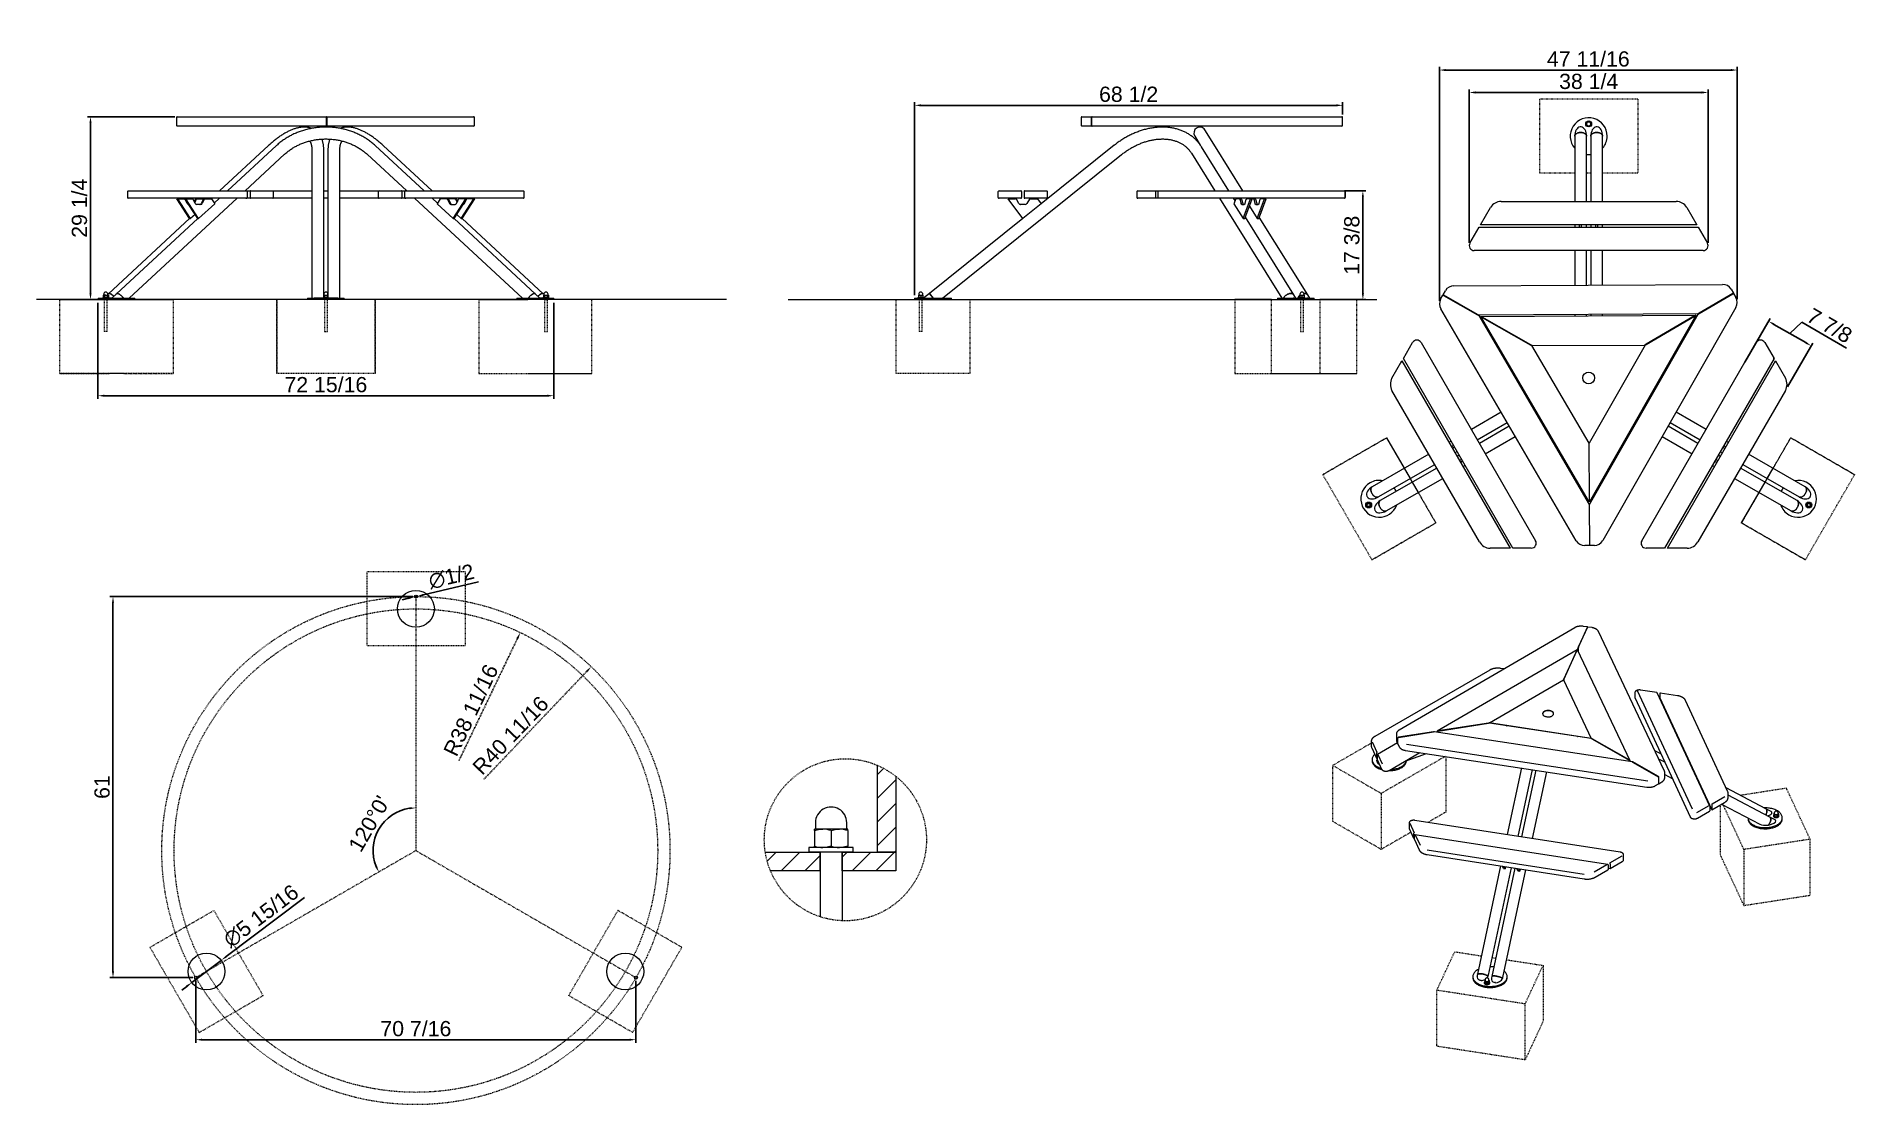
# Model space of a CAD drawing. Header units: inches. Extents: x -12 to 279, y -12 to 159.
import ezdxf

# ---------------------------------------------------------------- set-up
doc = ezdxf.new("R2010")
doc.units = ezdxf.units.IN
doc.linetypes.add('HIDDEN', pattern=[1.905, 1.27, -0.635])
for name, color, linetype, lineweight in [('ZANO_O', 10, 'Continuous', 0), ('ZANO_R', 7, 'Continuous', 0), ('ZANO_R_przerywana', 250, 'HIDDEN', 0), ('ZANO_W', 1, 'Continuous', 0)]:
    doc.layers.add(name, color=color, linetype=linetype, lineweight=lineweight)
doc.styles.get("Standard").update_dxf_attribs({"font": 'arial.ttf'})
doc.dimstyles.new('amerykanie', dxfattribs={"dimtxt": 50, "dimasz": 50, "dimexe": 0.5, "dimexo": 0.5, "dimgap": 1, "dimtad": 1, "dimdec": 0, "dimzin": 0, "dimlunit": 5, "dimtxsty": 'Standard', "dimcen": 0.09, "dimclrd": 1, "dimclre": 1, "dimclrt": 1, "dimazin": 0, "dimtfac": 1, "dimtdec": 0, "dimtmove": 0, "dimatfit": 3, "dimfxl": 1, "dimtzin": 0, "dimarcsym": 1})

msp = doc.modelspace()

# ---------------------------------------------------------------- blocks, each defined once
blk = doc.blocks.new('*D364')
at = {"layer": 'ZANO_W', "color": 1, "lineweight": -2}
for p, q in [((10.4, 146.37), (-3.59, 146.37)), ((-3.09, 145.37), (-3.09, 118.09)), ((-2.39, 117.09), (-3.59, 117.09))]:
    blk.add_line(p, q, dxfattribs=at)
at = {"layer": 'ZANO_W', "color": 1}
for points in [[(-2.92, 145.37), (-3.26, 145.37), (-3.09, 146.37)], [(-3.26, 118.09), (-2.92, 118.09), (-3.09, 117.09)]]:
    blk.add_solid(points, dxfattribs=at)
at = {"layer": 'ZANO_W', "color": 1, "insert": (-4.85, 131.73), "char_height": 2.438, "attachment_point": 5, "rotation": 90}
blk.add_mtext('29 1/4', dxfattribs=at)
blk = doc.blocks.new('*D365')
at = {"layer": 'ZANO_W', "color": 1, "lineweight": -2}
for p, q in [((-1.89, 116.59), (-1.89, 101.2)), ((71.06, 116.59), (71.06, 101.2)), ((-0.89, 101.7), (70.06, 101.7))]:
    blk.add_line(p, q, dxfattribs=at)
at = {"layer": 'ZANO_W', "color": 1}
for points in [[(-0.89, 101.87), (-0.89, 101.54), (-1.89, 101.7)], [(70.06, 101.54), (70.06, 101.87), (71.06, 101.7)]]:
    blk.add_solid(points, dxfattribs=at)
at = {"layer": 'ZANO_W', "color": 1, "insert": (34.59, 103.46), "char_height": 2.438, "attachment_point": 5}
blk.add_mtext('72 15/16', dxfattribs=at)
blk = doc.blocks.new('*D366')
at = {"layer": 'ZANO_W', "color": 1, "lineweight": -2}
for p, q in [((212.84, 116.89), (212.84, 154.35)), ((260.53, 117.14), (260.53, 154.35)), ((213.84, 153.85), (259.53, 153.85))]:
    blk.add_line(p, q, dxfattribs=at)
at = {"layer": 'ZANO_W', "color": 1}
for points in [[(213.84, 154.02), (213.84, 153.68), (212.84, 153.85)], [(259.53, 153.68), (259.53, 154.02), (260.53, 153.85)]]:
    blk.add_solid(points, dxfattribs=at)
at = {"layer": 'ZANO_W', "color": 1, "insert": (236.69, 155.61), "char_height": 2.438, "attachment_point": 5}
blk.add_mtext('47 11/16', dxfattribs=at)
blk = doc.blocks.new('*D367')
at = {"layer": 'ZANO_W', "color": 1, "lineweight": -2}
for p, q in [((217.64, 126.18), (217.64, 150.76)), ((218.64, 150.26), (254.86, 150.26)), ((255.86, 126.18), (255.86, 150.76))]:
    blk.add_line(p, q, dxfattribs=at)
at = {"layer": 'ZANO_W', "color": 1}
for points in [[(218.64, 150.43), (218.64, 150.09), (217.64, 150.26)], [(254.86, 150.09), (254.86, 150.43), (255.86, 150.26)]]:
    blk.add_solid(points, dxfattribs=at)
at = {"layer": 'ZANO_W', "color": 1, "insert": (236.75, 152.02), "char_height": 2.438, "attachment_point": 5}
blk.add_mtext('38 1/4', dxfattribs=at)
blk = doc.blocks.new('*D368')
at = {"layer": 'ZANO_W', "color": 1, "lineweight": -2}
for p, q in [((261.76, 107.08), (265.79, 114.06)), ((271.49, 110.2), (266.41, 113.13)), ((270.86, 113.46), (268.95, 111.66)), ((278.01, 109.33), (270.86, 113.46)), ((268.57, 103.14), (272.61, 110.13))]:
    blk.add_line(p, q, dxfattribs=at)
at = {"layer": 'ZANO_W', "color": 1}
for points in [[(266.49, 113.28), (266.33, 112.99), (265.54, 113.63)], [(271.41, 110.05), (271.57, 110.34), (272.36, 109.7)]]:
    blk.add_solid(points, dxfattribs=at)
at = {"layer": 'ZANO_W', "color": 1, "insert": (275.32, 112.92), "char_height": 2.438, "attachment_point": 5, "rotation": 329.9985}
blk.add_mtext('7 7/8', dxfattribs=at)
blk = doc.blocks.new('*D369')
at = {"layer": 'ZANO_W', "color": 1, "lineweight": -2}
for p, q in [((128.84, 117.83), (128.84, 148.7)), ((197.35, 146.75), (197.35, 148.7)), ((129.84, 148.2), (196.35, 148.2))]:
    blk.add_line(p, q, dxfattribs=at)
at = {"layer": 'ZANO_W', "color": 1}
for points in [[(129.84, 148.37), (129.84, 148.03), (128.84, 148.2)], [(196.35, 148.03), (196.35, 148.37), (197.35, 148.2)]]:
    blk.add_solid(points, dxfattribs=at)
at = {"layer": 'ZANO_W', "color": 1, "insert": (163.1, 149.96), "char_height": 2.438, "attachment_point": 5}
blk.add_mtext('68 1/2', dxfattribs=at)
blk = doc.blocks.new('*D370')
at = {"layer": 'ZANO_W', "color": 1, "lineweight": -2}
for p, q in [((197.67, 134.5), (201.1, 134.5)), ((200.6, 133.5), (200.6, 118.09)), ((197.18, 117.09), (201.1, 117.09))]:
    blk.add_line(p, q, dxfattribs=at)
at = {"layer": 'ZANO_W', "color": 1}
for points in [[(200.77, 133.5), (200.43, 133.5), (200.6, 134.5)], [(200.43, 118.09), (200.77, 118.09), (200.6, 117.09)]]:
    blk.add_solid(points, dxfattribs=at)
at = {"layer": 'ZANO_W', "color": 1, "insert": (198.84, 125.79), "char_height": 2.438, "attachment_point": 5, "rotation": 90}
blk.add_mtext('17 3/8', dxfattribs=at)
blk = doc.blocks.new('*D371')
at = {"layer": 'ZANO_W', "color": 1, "lineweight": -2}
for p, q in [((13.77, 8.02), (13.77, -1.92)), ((84.23, 8.02), (84.23, -1.92)), ((14.77, -1.42), (83.23, -1.42))]:
    blk.add_line(p, q, dxfattribs=at)
at = {"layer": 'ZANO_W', "color": 1}
for points in [[(14.77, -1.25), (14.77, -1.58), (13.77, -1.42)], [(83.23, -1.58), (83.23, -1.25), (84.23, -1.42)]]:
    blk.add_solid(points, dxfattribs=at)
at = {"layer": 'ZANO_W', "color": 1, "insert": (49, 0.34), "char_height": 2.438, "attachment_point": 5}
blk.add_mtext('70 7/16', dxfattribs=at)
blk = doc.blocks.new('*D372')
at = {"layer": 'ZANO_W', "color": 1, "lineweight": -2}
for p, q in [((48.5, 69.54), (0.01, 69.54)), ((0.51, 9.52), (0.51, 68.54)), ((13.27, 8.52), (0.01, 8.52))]:
    blk.add_line(p, q, dxfattribs=at)
at = {"layer": 'ZANO_W', "color": 1}
for points in [[(0.68, 68.54), (0.35, 68.54), (0.51, 69.54)], [(0.35, 9.52), (0.68, 9.52), (0.51, 8.52)]]:
    blk.add_solid(points, dxfattribs=at)
at = {"layer": 'ZANO_W', "color": 1, "insert": (-1.23, 39.03), "char_height": 2.438, "attachment_point": 5, "rotation": 90}
blk.add_mtext('61', dxfattribs=at)
blk = doc.blocks.new('*D373')
at = {"layer": 'ZANO_W', "color": 1, "lineweight": -2}
for p, q in [((59.03, 71.88), (50.21, 69.82)), ((47.8, 69.26), (46.82, 69.03)), ((48.77, 69.49), (49.23, 69.59))]:
    blk.add_line(p, q, dxfattribs=at)
at = {"layer": 'ZANO_W', "color": 1}
for points in [[(50.17, 69.98), (50.24, 69.66), (49.23, 69.59)], [(47.84, 69.1), (47.76, 69.42), (48.77, 69.49)]]:
    blk.add_solid(points, dxfattribs=at)
at = {"layer": 'ZANO_W', "color": 1, "insert": (54.69, 72.73), "char_height": 2.438, "attachment_point": 5, "rotation": 13.1485}
blk.add_mtext('∅1/2', dxfattribs=at)
blk = doc.blocks.new('*D374')
at = {"layer": 'ZANO_O', "color": 1, "lineweight": -2}
for p, q in [((31.17, 21.37), (18.63, 11.89)), ((13.12, 7.73), (17.83, 11.29)), ((12.33, 7.12), (11.53, 6.52))]:
    blk.add_line(p, q, dxfattribs=at)
at = {"layer": 'ZANO_O', "color": 1}
for points in [[(18.53, 12.02), (18.73, 11.76), (17.83, 11.29)], [(12.43, 6.99), (12.22, 7.26), (13.12, 7.73)]]:
    blk.add_solid(points, dxfattribs=at)
at = {"layer": 'ZANO_O', "color": 1, "insert": (24.21, 18.38), "char_height": 2.438, "attachment_point": 5, "rotation": 37.0944}
blk.add_mtext('∅5 15/16', dxfattribs=at)
blk = doc.blocks.new('*D375')
at = {"layer": 'ZANO_R_przerywana', "color": 1, "lineweight": -2, "ltscale": 0.05}
blk.add_line((65.28, 62.88), (55.88, 43.24), dxfattribs=at)
at = {"layer": 'ZANO_R_przerywana', "color": 1}
blk.add_solid([(65.43, 62.8), (65.13, 62.95), (65.71, 63.78)], dxfattribs=at)
at = {"layer": 'ZANO_R_przerywana', "color": 1, "insert": (57.81, 51.35), "char_height": 2.438, "attachment_point": 5, "rotation": 64.4282}
blk.add_mtext('R38 11/16', dxfattribs=at)
blk = doc.blocks.new('*D376')
at = {"layer": 'ZANO_R_przerywana', "color": 1, "lineweight": -2, "ltscale": 0.05}
blk.add_line((76.38, 57.58), (59.81, 40.2), dxfattribs=at)
at = {"layer": 'ZANO_R_przerywana', "color": 1}
blk.add_solid([(76.5, 57.47), (76.26, 57.7), (77.07, 58.31)], dxfattribs=at)
at = {"layer": 'ZANO_R_przerywana', "color": 1, "insert": (64.16, 47.31), "char_height": 2.438, "attachment_point": 5, "rotation": 46.3715}
blk.add_mtext('R40 11/16', dxfattribs=at)
blk = doc.blocks.new('*D377')
at = {"layer": 'ZANO_O', "color": 1, "lineweight": -2, "ltscale": 0.05}
blk.add_arc((49, 28.86), 6.85, 98.3713, 201.6287, dxfattribs=at)
at = {"layer": 'ZANO_O', "color": 1}
for points in [[(48.02, 35.47), (47.99, 35.8), (49, 35.71)], [(42.48, 26.26), (42.78, 26.41), (43.07, 25.44)]]:
    blk.add_solid(points, dxfattribs=at)
at = {"layer": 'ZANO_O', "color": 1, "insert": (41.54, 33.17), "char_height": 2.438, "attachment_point": 5, "rotation": 60}
blk.add_mtext("120%%d0'", dxfattribs=at)

# ---------------------------------------------------------------- dimensions: what is measured, and where the dimension line sits
at = {"layer": 'ZANO_O', "ltscale": 0.05}
dim = msp.add_angular_dim_2l(base=(44.59858, 34.10904), line1=((49.00194, 69.53934), (49.00194, 28.86132)), line2=((49.00194, 28.86132), (13.77374, 8.5223)), dimstyle='amerykanie', override={"dimtxt": 2.4375, "dimasz": 1, "dimgap": 0.5, "dimdec": 4, "dimaunit": 1, "dimadec": 1, "dimtdec": 4, "dimtmove": 1, "dimfrac": 2}, dxfattribs=at)
dim.commit()
dim.dimension.update_dxf_attribs({"geometry": '*D377', "text_midpoint": (41.54483, 33.16668)})
at = {"layer": 'ZANO_O'}
dim = msp.add_diameter_dim_2p(p1=(13.12316, 7.72553), p2=(17.83439, 11.28788), dimstyle='amerykanie', override={"dimtxt": 2.4375, "dimasz": 1, "dimgap": 0.5, "dimdec": 4, "dimaunit": 1, "dimadec": 1, "dimtdec": 4, "dimtmove": 1, "dimfrac": 2}, dxfattribs=at)
dim.commit()
dim.dimension.update_dxf_attribs({"geometry": '*D374', "text_midpoint": (24.20525, 18.37771)})
at = {"layer": 'ZANO_R_przerywana', "color": 1, "ltscale": 0.05}
for mpoint, picture, middle in [((65.71044, 63.77878), '*D375', (59.39957, 50.59031)), ((77.06895, 58.30524), '*D376', (65.42923, 46.09451))]:
    dim = msp.add_radius_dim(center=(49.00194, 28.86132), mpoint=mpoint, dimstyle='amerykanie', override={"dimtxt": 2.4375, "dimasz": 1, "dimgap": 0.5, "dimdec": 4, "dimaunit": 1, "dimadec": 1, "dimtdec": 4, "dimtmove": 1, "dimfrac": 2}, dxfattribs=at)
    dim.commit()
    dim.dimension.update_dxf_attribs({"geometry": picture, "text_midpoint": middle, "dimtype": 164})
at = {"layer": 'ZANO_W'}
for base, p1, p2, picture, middle in [((260.527273, 153.851604), (212.844217, 116.388462), (260.527273, 116.6367), '*D366', (236.685745, 155.611921)), ((255.85774, 150.25931), (217.63814, 125.67872), (255.85774, 125.67716), '*D367', (236.74794, 152.02046)), ((197.34997, 148.19877), (128.84251, 117.32792), (197.34997, 146.25302), '*D369', (163.09624, 149.95909)), ((71.06488, 101.702), (-1.88788, 117.09166), (71.06488, 117.09166), '*D365', (34.5885, 103.46232)), ((84.23014, -1.41723), (13.77374, 8.5223), (84.23014, 8.5223), '*D371', (49.00194, 0.34308))]:
    dim = msp.add_linear_dim(base=base, p1=p1, p2=p2, dimstyle='amerykanie', override={"dimtxt": 2.4375, "dimasz": 1, "dimgap": 0.5, "dimdec": 4, "dimaunit": 1, "dimadec": 1, "dimtdec": 4, "dimtmove": 1, "dimfrac": 2}, dxfattribs=at)
    dim.commit()
    dim.dimension.update_dxf_attribs({"geometry": picture, "text_midpoint": middle})
for base, p1, p2, picture, middle in [((-3.09122, 117.09166), (10.90228, 146.37115), (-1.88788, 117.09166), '*D364', (-4.85154, 131.7314)), ((200.59879, 117.09166), (197.17289, 134.49596), (196.67972, 117.09166), '*D370', (198.83764, 125.79381)), ((0.51404, 69.53934), (13.77374, 8.5223), (49.00194, 69.53934), '*D372', (-1.23048, 39.03082))]:
    dim = msp.add_linear_dim(base=base, p1=p1, p2=p2, angle=90, dimstyle='amerykanie', override={"dimtxt": 2.4375, "dimasz": 1, "dimgap": 0.5, "dimdec": 4, "dimaunit": 1, "dimadec": 1, "dimtdec": 4, "dimtmove": 1, "dimfrac": 2}, dxfattribs=at)
    dim.commit()
    dim.dimension.update_dxf_attribs({"geometry": picture, "text_midpoint": middle})
dim = msp.add_aligned_dim(p1=(268.32291, 102.71145), p2=(261.51106, 106.64451), distance=-8.06734, dimstyle='amerykanie', override={"dimtxt": 2.4375, "dimasz": 1, "dimgap": 0.5, "dimdec": 4, "dimaunit": 1, "dimadec": 1, "dimtdec": 4, "dimtmove": 1, "dimfrac": 2}, dxfattribs=at)
dim.commit()
dim.dimension.update_dxf_attribs({"geometry": '*D368', "text_midpoint": (272.17145, 114.73624)})
dim = msp.add_diameter_dim_2p(p1=(48.77188, 69.4856), p2=(49.232, 69.59308), dimstyle='amerykanie', override={"dimtxt": 2.4375, "dimasz": 1, "dimgap": 0.5, "dimdec": 4, "dimaunit": 1, "dimadec": 1, "dimtdec": 4, "dimtmove": 1, "dimfrac": 2}, dxfattribs=at)
dim.commit()
dim.dimension.update_dxf_attribs({"geometry": '*D373', "text_midpoint": (54.69389, 72.73047)})

# ---------------------------------------------------------------- linework, layer by layer
at = {"layer": 'ZANO_R'}
for p, q in [((10.68466, 146.25302), (10.68466, 144.99298)), ((10.80278, 146.37115), (11.00178, 146.37115)), ((11.00178, 146.37115), (32.69105, 146.37115)), ((32.69105, 146.37115), (33.95655, 146.37115)), ((33.95655, 146.37115), (34.70099, 146.37115)), ((34.71729, 146.37115), (34.70099, 146.37115)), ((34.7016, 144.99298), (34.7016, 146.25302)), ((34.71729, 146.37115), (34.7218, 146.37115)), ((34.71852, 146.25302), (34.71852, 144.99298)), ((34.72057, 144.99298), (34.72057, 146.25302)), ((34.75424, 146.37115), (34.7218, 146.37115)), ((34.75424, 146.37115), (35.49868, 146.37115)), ((34.75486, 144.99298), (34.75486, 146.25302)), ((35.49868, 146.37115), (36.7566, 146.37115)), ((36.7566, 146.37115), (58.05821, 146.37115)), ((58.05821, 146.37115), (58.24963, 146.37115)), ((58.36775, 144.99298), (58.36775, 146.25302)), ((155.51725, 146.25302), (155.51725, 144.99298)), ((155.51727, 146.25302), (155.51725, 146.25302)), ((155.63539, 146.37115), (155.85921, 146.37115)), ((155.85921, 146.37115), (156.59422, 146.37115)), ((156.59422, 146.37115), (157.24086, 146.37115)), ((157.18233, 144.99298), (157.18233, 146.25302)), ((157.22859, 144.99298), (157.22859, 146.25302)), ((157.28712, 146.37115), (157.24086, 146.37115)), ((157.28712, 146.37115), (157.93376, 146.37115)), ((157.93376, 146.37115), (159.39066, 146.37115)), ((159.39066, 146.37115), (196.50994, 146.37115)), ((196.50994, 146.37115), (197.23182, 146.37115)), ((197.34997, 144.99298), (197.34997, 146.25302)), ((11.00178, 144.87485), (10.80278, 144.87485)), ((32.69105, 144.87485), (11.00178, 144.87485)), ((33.95655, 144.87485), (32.69105, 144.87485)), ((34.70099, 144.87485), (33.95655, 144.87485)), ((34.71729, 144.87485), (34.70099, 144.87485)), ((34.7218, 144.87485), (34.71729, 144.87485)), ((34.75424, 144.87485), (34.7218, 144.87485)), ((35.49868, 144.87485), (34.75424, 144.87485)), ((36.7566, 144.87485), (35.49868, 144.87485)), ((58.05821, 144.87485), (36.7566, 144.87485)), ((58.24963, 144.87485), (58.05821, 144.87485)), ((155.51725, 144.99298), (155.51727, 144.99298)), ((155.85921, 144.87485), (155.63539, 144.87485)), ((156.59422, 144.87485), (155.85921, 144.87485)), ((157.24086, 144.87485), (156.59422, 144.87485)), ((157.28712, 144.87485), (157.24086, 144.87485)), ((157.93376, 144.87485), (157.28712, 144.87485)), ((159.39066, 144.87485), (157.93376, 144.87485)), ((196.50994, 144.87485), (159.39066, 144.87485)), ((173.68503, 143.26154), (174.57746, 141.8302)), ((176.98945, 141.55839), (175.29994, 144.26838)), ((197.23182, 144.87485), (196.50994, 144.87485)), ((234.5091, 143.25657), (234.5091, 132.81912)), ((236.41125, 132.81907), (236.41098, 143.25558)), ((237.0851, 143.25558), (237.08482, 132.81905)), ((238.98697, 143.25589), (238.98697, 143.25657)), ((238.98697, 132.819), (238.98697, 143.25657)), ((238.98697, 143.25589), (238.98697, 143.25655)), ((25.39657, 141.75301), (17.56024, 134.49596)), ((26.68456, 141.75301), (18.84824, 134.49596)), ((21.64776, 134.49596), (27.97682, 140.35702)), ((32.34956, 141.0553), (32.34956, 117.32792)), ((34.25144, 117.32873), (34.25222, 141.0547)), ((34.92477, 141.0547), (34.92556, 117.32873)), ((36.82743, 117.32792), (36.82743, 141.0553)), ((41.20018, 140.35702), (47.52923, 134.49596)), ((50.32875, 134.49596), (42.49243, 141.75301)), ((51.61675, 134.49596), (43.78043, 141.75301)), ((133.31663, 117.32867), (161.97612, 140.31289)), ((160.78578, 141.79713), (149.11754, 132.43912)), ((173.14465, 140.55221), (176.92034, 134.49596)), ((179.16161, 134.49596), (174.75903, 141.55782)), ((181.39242, 134.49596), (176.98945, 141.55839)), ((2.83868, 134.37783), (2.83868, 133.4328)), ((2.95681, 134.49596), (3.20473, 134.49596)), ((3.20473, 134.49596), (17.20874, 134.49596)), ((17.20874, 134.49596), (18.81145, 134.49596)), ((18.81145, 134.49596), (21.78959, 134.49596)), ((21.78959, 134.49596), (22.51707, 134.49596)), ((21.99419, 134.37783), (21.99419, 133.4328)), ((22.44887, 134.37783), (22.44887, 133.4328)), ((22.51707, 134.49596), (25.40428, 134.49596)), ((25.40428, 134.49596), (26.07369, 134.49596)), ((26.07369, 134.49596), (32.34956, 134.49596)), ((26.19182, 133.4328), (26.19182, 134.37783)), ((34.25201, 134.49596), (34.92499, 134.49596)), ((36.82743, 134.49596), (43.10253, 134.49596)), ((42.9844, 134.37783), (42.9844, 133.4328)), ((43.10253, 134.49596), (43.77191, 134.49596)), ((43.77191, 134.49596), (46.65911, 134.49596)), ((46.65911, 134.49596), (47.3866, 134.49596)), ((46.72731, 134.37783), (46.72731, 133.4328)), ((47.18199, 134.37783), (47.18199, 133.4328)), ((47.3866, 134.49596), (50.36473, 134.49596)), ((50.36473, 134.49596), (51.9675, 134.49596)), ((51.9675, 134.49596), (65.97279, 134.49596)), ((65.97279, 134.49596), (66.22076, 134.49596)), ((66.33889, 133.4328), (66.33889, 134.37783)), ((142.23287, 133.4328), (142.23287, 134.37783)), ((142.351, 134.49596), (143.2763, 134.49596)), ((143.2763, 134.49596), (145.85541, 134.49596)), ((145.85541, 134.49596), (145.85632, 134.49596)), ((145.97353, 134.37783), (145.97353, 133.4328)), ((145.97445, 134.37783), (145.97445, 133.4328)), ((146.36729, 134.37783), (146.36729, 133.4328)), ((146.48542, 134.49596), (148.98577, 134.49596)), ((148.98577, 134.49596), (149.98988, 134.49596)), ((149.98988, 134.49596), (149.99085, 134.49596)), ((150.10898, 133.4328), (150.10898, 134.37783)), ((164.4401, 134.37783), (164.4401, 133.4328)), ((164.55823, 134.49596), (164.89291, 134.49596)), ((164.89291, 134.49596), (167.39326, 134.49596)), ((167.39326, 134.49596), (168.02327, 134.49596)), ((167.39326, 134.37783), (167.39326, 133.4328)), ((167.78702, 134.37783), (167.78702, 133.4328)), ((168.02327, 134.49596), (170.60238, 134.49596)), ((170.60238, 134.49596), (172.45306, 134.49596)), ((172.45306, 134.49596), (196.7102, 134.49596)), ((196.7102, 134.49596), (197.63558, 134.49596)), ((197.63558, 134.49596), (197.63566, 134.49596)), ((197.63566, 134.49596), (197.63568, 134.49596)), ((197.63568, 134.49596), (197.63576, 134.49596)), ((197.7538, 134.37783), (197.7538, 133.4328)), ((197.75381, 134.37783), (197.75381, 133.4328)), ((197.75389, 133.4328), (197.75389, 134.37783)), ((3.20473, 133.31467), (2.95681, 133.31467)), ((3.10935, 117.32835), (20.37215, 133.31467)), ((17.20874, 133.31467), (3.20473, 133.31467)), ((12.78059, 130.06482), (10.74596, 133.22479)), ((10.74596, 133.22479), (10.90346, 133.22479)), ((12.93809, 130.06482), (10.90346, 133.22479)), ((10.90346, 133.22479), (11.9477, 133.22479)), ((14.06814, 130.06482), (12.03351, 133.22479)), ((12.03351, 133.22479), (12.19101, 133.22479)), ((12.38675, 132.48846), (12.05401, 133.15392)), ((14.22563, 130.06482), (12.19101, 133.22479)), ((12.19101, 133.22479), (13.23524, 133.22479)), ((13.67429, 132.48846), (13.34156, 133.15392)), ((13.68757, 133.15392), (13.51457, 132.80791)), ((13.84507, 133.15392), (13.59331, 132.65041)), ((13.79389, 133.22479), (13.95139, 133.22479)), ((14.57543, 132.33883), (13.89874, 132.33883)), ((13.95139, 133.22479), (14.99562, 133.22479)), ((16.79023, 132.43727), (14.22563, 130.06482)), ((14.97512, 133.15392), (14.64238, 132.48846)), ((15.13261, 133.15392), (14.79988, 132.48846)), ((14.99562, 133.22479), (15.01175, 133.19975)), ((15.08143, 133.22479), (15.23893, 133.22479)), ((15.23893, 133.22479), (16.28317, 133.22479)), ((16.28466, 133.31467), (16.18761, 133.22479)), ((16.28317, 133.22479), (16.79023, 132.43727)), ((17.57266, 133.31467), (16.72859, 132.533)), ((18.81145, 133.31467), (17.20874, 133.31467)), ((21.78959, 133.31467), (18.81145, 133.31467)), ((22.51707, 133.31467), (21.78959, 133.31467)), ((25.40428, 133.31467), (22.51707, 133.31467)), ((26.07369, 133.31467), (25.40428, 133.31467)), ((32.34956, 133.31467), (26.07369, 133.31467)), ((34.92503, 133.31467), (34.25197, 133.31467)), ((43.10253, 133.31467), (36.82743, 133.31467)), ((43.77191, 133.31467), (43.10253, 133.31467)), ((46.65911, 133.31467), (43.77191, 133.31467)), ((47.3866, 133.31467), (46.65911, 133.31467)), ((50.36473, 133.31467), (47.3866, 133.31467)), ((48.80484, 133.31467), (66.06764, 117.32835)), ((51.9675, 133.31467), (50.36473, 133.31467)), ((52.4484, 132.533), (51.60433, 133.31467)), ((65.97279, 133.31467), (51.9675, 133.31467)), ((52.89381, 133.22479), (52.38676, 132.43727)), ((52.38676, 132.43727), (54.95128, 130.06482)), ((52.98938, 133.22479), (52.89233, 133.31467)), ((53.93801, 133.22479), (52.89381, 133.22479)), ((53.93801, 133.22479), (54.09553, 133.22479)), ((54.04433, 133.15392), (54.37705, 132.48846)), ((54.18147, 133.22479), (54.1653, 133.19967)), ((55.22568, 133.22479), (54.18147, 133.22479)), ((54.20184, 133.15392), (54.53457, 132.48846)), ((54.60149, 132.33883), (55.27816, 132.33883)), ((54.95128, 130.06482), (56.98585, 133.22479)), ((55.10879, 130.06482), (57.14336, 133.22479)), ((55.22568, 133.22479), (55.38319, 133.22479)), ((55.33199, 133.15392), (55.58366, 132.65057)), ((55.4895, 133.15392), (55.66242, 132.80809)), ((55.50261, 132.48846), (55.83533, 133.15392)), ((56.98585, 133.22479), (55.94164, 133.22479)), ((56.23894, 130.06482), (58.27351, 133.22479)), ((56.39646, 130.06482), (58.43102, 133.22479)), ((56.79027, 132.48846), (57.12299, 133.15392)), ((56.98585, 133.22479), (57.14336, 133.22479)), ((58.27351, 133.22479), (57.22931, 133.22479)), ((58.27351, 133.22479), (58.43102, 133.22479)), ((66.22076, 133.31467), (65.97279, 133.31467)), ((143.2763, 133.31467), (142.351, 133.31467)), ((145.85541, 133.31467), (143.2763, 133.31467)), ((146.15761, 130.06482), (143.80826, 133.22479)), ((143.80826, 133.22479), (145.01402, 133.22479)), ((145.01402, 133.22479), (145.01403, 133.22479)), ((145.52098, 132.48846), (145.13678, 133.15392)), ((145.52099, 132.48846), (145.13679, 133.15392)), ((145.52105, 132.48846), (145.13685, 133.15392)), ((145.52106, 132.48846), (145.13686, 133.15392)), ((146.56151, 132.33883), (145.78015, 132.33883)), ((145.85632, 133.31467), (145.85541, 133.31467)), ((149.11891, 132.43727), (146.15761, 130.06482)), ((148.98577, 133.31467), (146.48542, 133.31467)), ((147.20488, 133.15392), (146.82068, 132.48846)), ((147.32765, 133.22479), (148.53341, 133.22479)), ((148.53341, 133.22479), (149.11891, 132.43727)), ((148.53342, 133.22479), (148.53341, 133.22479)), ((148.53342, 133.22479), (148.53348, 133.22479)), ((148.53342, 133.22479), (149.11754, 132.43912)), ((148.53348, 133.22479), (149.11758, 132.43915)), ((148.53348, 133.22479), (148.53348, 133.22479)), ((148.53348, 133.22479), (149.11758, 132.43915)), ((149.98988, 133.31467), (148.98577, 133.31467)), ((149.11891, 132.43727), (149.11891, 132.43727)), ((149.99085, 133.31467), (149.98988, 133.31467)), ((164.89291, 133.31467), (164.55823, 133.31467)), ((167.39326, 133.31467), (164.89291, 133.31467)), ((168.02327, 133.31467), (167.39326, 133.31467)), ((170.60238, 133.31467), (168.02327, 133.31467)), ((172.45306, 133.31467), (170.60238, 133.31467)), ((196.7102, 133.31467), (172.45306, 133.31467)), ((177.6568, 133.31467), (187.62351, 117.32792)), ((180.13272, 132.93828), (179.89807, 133.31467)), ((180.23922, 133.22479), (179.94648, 132.43727)), ((179.94648, 132.43727), (181.42706, 130.06482)), ((180.84207, 133.22479), (180.23922, 133.22479)), ((180.84207, 133.22479), (181.11488, 133.22479)), ((180.90345, 133.15392), (181.09554, 132.48846)), ((181.17626, 133.15392), (181.36835, 132.48846)), ((181.22512, 132.33883), (181.61578, 132.33883)), ((181.42706, 130.06482), (182.60168, 133.22479)), ((181.69987, 130.06482), (182.8745, 133.22479)), ((181.74536, 132.48846), (181.93745, 133.15392)), ((182.60168, 133.22479), (181.99883, 133.22479)), ((182.18491, 133.22479), (182.12888, 133.31467)), ((182.43056, 132.03051), (183.65729, 130.06482)), ((182.60168, 133.22479), (182.8745, 133.22479)), ((183.0723, 133.22479), (182.8745, 133.22479)), ((183.0723, 133.22479), (183.34511, 133.22479)), ((183.13368, 133.15392), (183.32577, 132.48846)), ((183.40649, 133.15392), (183.59858, 132.48846)), ((183.45535, 132.33883), (183.84601, 132.33883)), ((183.65729, 130.06482), (184.83191, 133.22479)), ((183.9301, 130.06482), (185.10472, 133.22479)), ((183.97559, 132.48846), (184.16768, 133.15392)), ((184.13283, 130.61019), (185.10481, 133.22479)), ((184.83191, 133.22479), (184.22906, 133.22479)), ((184.83191, 133.22479), (185.10472, 133.22479)), ((185.10481, 133.22479), (185.10472, 133.22479)), ((197.63558, 133.31467), (196.7102, 133.31467)), ((197.63566, 133.31467), (197.63558, 133.31467)), ((197.63568, 133.31467), (197.63566, 133.31467)), ((197.63576, 133.31467), (197.63568, 133.31467)), ((219.44699, 129.07877), (221.03843, 131.83507)), ((222.7435, 132.81943), (250.7528, 132.81868)), ((252.45782, 131.83423), (254.04912, 129.07785)), ((12.77865, 130.06783), (-0.22479, 118.02562)), ((14.06637, 130.06757), (1.0632, 118.02562)), ((12.78059, 130.06482), (12.84593, 130.06482)), ((12.87236, 130.06482), (12.93809, 130.06482)), ((13.6463, 130.71997), (12.93809, 130.06482)), ((14.06814, 130.06482), (14.13466, 130.06482)), ((14.1595, 130.06482), (14.22563, 130.06482)), ((54.95128, 130.06482), (55.01662, 130.06482)), ((55.04306, 130.06482), (55.10879, 130.06482)), ((68.11379, 118.02562), (55.11059, 130.06761)), ((55.53067, 130.72005), (56.23894, 130.06482)), ((56.23894, 130.06482), (56.30547, 130.06482)), ((56.33032, 130.06482), (56.39646, 130.06482)), ((69.40179, 118.02562), (56.39837, 130.0678)), ((146.15742, 130.06508), (131.20078, 118.06975)), ((146.15761, 130.06482), (146.15761, 130.06482)), ((181.42706, 130.06482), (181.54023, 130.06482)), ((181.58602, 130.06482), (181.69987, 130.06482)), ((189.55107, 117.831), (181.78364, 130.29016)), ((183.65729, 130.06482), (183.77252, 130.06482)), ((183.81555, 130.06482), (183.9301, 130.06482)), ((191.78195, 117.831), (184.01409, 130.29076)), ((217.74187, 126.1256), (219.21964, 128.68502)), ((219.21964, 128.68502), (219.28784, 128.56689)), ((219.21964, 128.68502), (254.27644, 128.68408)), ((219.6516, 129.1969), (219.44699, 129.07877)), ((254.04912, 129.07785), (219.44699, 129.07877)), ((234.5091, 129.07837), (234.5091, 128.68461)), ((235.30293, 128.68459), (235.30294, 129.07835)), ((235.61794, 128.68458), (235.61795, 129.07834)), ((236.41136, 128.68456), (236.41135, 129.07832)), ((237.08472, 129.0783), (237.08471, 128.68454)), ((237.87814, 128.68452), (237.87815, 129.07828)), ((238.19315, 128.68451), (238.19316, 129.07827)), ((238.98697, 128.68449), (238.98697, 129.07825)), ((254.04912, 129.07785), (253.84451, 129.19599)), ((254.20824, 128.56596), (254.27644, 128.68408)), ((254.27644, 128.68408), (255.75408, 126.12459)), ((255.07203, 124.94332), (218.42385, 124.9443)), ((234.5091, 124.94387), (234.5091, 119.41188)), ((236.41161, 119.42178), (236.41146, 124.94382)), ((237.08461, 124.9438), (237.08446, 119.42529)), ((238.98697, 119.43519), (238.98697, 124.94375)), ((215.17516, 119.31123), (258.16603, 119.53504)), ((-7.98741, 117.09166), (-0.11217, 117.09166)), ((-7.98741, 117.09166), (2.24283, 117.09166)), ((-1.88788, 117.32792), (-1.88788, 117.09166)), ((-1.88788, 117.32792), (4.01855, 117.32792)), ((-1.11222, 117.42636), (-1.11222, 117.32792)), ((-1.11222, 117.42636), (-0.16719, 117.42636)), ((-0.99409, 117.82012), (-1.04892, 117.78847)), ((-1.04892, 117.78847), (-1.04892, 117.45801)), ((-1.04892, 117.45801), (-0.99409, 117.42636)), ((-0.99409, 117.82012), (-0.94661, 117.82012)), ((-0.9744, 117.95794), (-0.9744, 117.82996)), ((-0.63971, 117.82012), (-0.94661, 117.82012)), ((-0.40428, 117.09166), (-0.87576, 117.09166)), ((-0.84431, 117.78847), (-0.84431, 117.45801)), ((-0.63971, 117.82012), (-0.3328, 117.82012)), ((-0.4351, 117.78847), (-0.4351, 117.45801)), ((-0.3328, 117.82012), (-0.28532, 117.82012)), ((-0.22478, 118.02563), (-0.30501, 117.95134)), ((-0.30501, 117.82996), (-0.30501, 117.95794)), ((-0.2305, 117.78847), (-0.28532, 117.82012)), ((-0.28532, 117.42636), (-0.2305, 117.45801)), ((-0.2305, 117.78847), (-0.2305, 117.45801)), ((-0.16719, 117.32792), (-0.16719, 117.42636)), ((-0.11217, 117.09166), (10.11808, 117.09166)), ((1.06321, 118.02563), (0.30978, 117.32792)), ((2.24283, 117.09166), (10.11808, 117.09166)), ((4.01855, 117.09166), (4.01855, 117.32792)), ((42.46375, 117.09166), (26.71325, 117.09166)), ((42.46375, 117.09166), (26.71325, 117.09166)), ((31.63528, 117.32792), (31.63528, 117.09166)), ((31.63528, 117.32792), (37.54171, 117.32792)), ((32.34956, 117.32849), (32.34956, 117.32792)), ((32.34956, 117.32846), (32.34956, 117.32792)), ((34.11598, 117.32823), (34.11598, 117.32792)), ((34.25144, 117.32873), (34.13724, 117.32864)), ((34.25144, 117.8151), (34.28159, 117.82012)), ((34.25144, 117.82012), (34.28159, 117.82012)), ((34.25144, 117.42636), (34.5264, 117.42636)), ((34.2538, 117.95794), (34.2538, 117.82996)), ((34.28159, 117.82012), (34.5885, 117.82012)), ((34.82475, 117.09166), (34.3541, 117.09166)), ((34.38389, 117.78847), (34.38389, 117.45801)), ((34.5264, 117.42636), (34.92555, 117.42636)), ((34.5885, 117.82012), (34.8954, 117.82012)), ((34.7931, 117.78847), (34.7931, 117.45801)), ((34.8954, 117.82012), (34.92554, 117.82012)), ((34.92319, 117.82996), (34.92319, 117.95794)), ((34.92556, 117.32873), (35.03975, 117.32864)), ((35.06101, 117.32792), (35.06101, 117.32823)), ((37.54171, 117.09166), (37.54171, 117.32792)), ((69.28916, 117.09166), (59.05891, 117.09166)), ((59.05891, 117.09166), (66.93416, 117.09166)), ((65.15844, 117.32792), (65.15844, 117.09166)), ((65.15844, 117.32792), (66.63505, 117.32792)), ((66.63505, 117.32792), (71.06488, 117.32792)), ((68.86721, 117.32792), (68.11378, 118.02563)), ((68.86719, 117.32792), (68.11379, 118.02562)), ((69.34418, 117.42636), (69.34418, 117.32792)), ((69.34418, 117.42636), (70.28921, 117.42636)), ((69.482, 117.95134), (69.40177, 118.02564)), ((69.46231, 117.82012), (69.40749, 117.78847)), ((69.40749, 117.78847), (69.40749, 117.45801)), ((69.40749, 117.45801), (69.46231, 117.42636)), ((69.46231, 117.82012), (69.50979, 117.82012)), ((69.482, 117.95794), (69.482, 117.82996)), ((69.50979, 117.82012), (69.8167, 117.82012)), ((69.58065, 117.09166), (70.05213, 117.09166)), ((69.61209, 117.78847), (69.61209, 117.45801)), ((69.8167, 117.82012), (70.12361, 117.82012)), ((70.0213, 117.78847), (70.0213, 117.45801)), ((70.17109, 117.82012), (70.12361, 117.82012)), ((70.1514, 117.82996), (70.1514, 117.95794)), ((70.22591, 117.78847), (70.17109, 117.82012)), ((70.17109, 117.42636), (70.22591, 117.45801)), ((70.22591, 117.78847), (70.22591, 117.45801)), ((70.28921, 117.32792), (70.28921, 117.42636)), ((71.06488, 117.09166), (71.06488, 117.32792)), ((125.88929, 117.09166), (137.70217, 117.09166)), ((125.88929, 117.09166), (137.70217, 117.09166)), ((128.84251, 117.32792), (128.84251, 117.09166)), ((128.84251, 117.32792), (134.74895, 117.32792)), ((129.3544, 117.42636), (129.3544, 117.32792)), ((129.3544, 117.42636), (130.29534, 117.42636)), ((129.64973, 117.82012), (129.47253, 117.82012)), ((129.47253, 117.78847), (129.47253, 117.45801)), ((129.49222, 117.95794), (129.49222, 117.82996)), ((130.06271, 117.09166), (129.59113, 117.09166)), ((129.64973, 117.82012), (130.00411, 117.82012)), ((129.82692, 117.78847), (129.82692, 117.45801)), ((130.00411, 117.82012), (130.18131, 117.82012)), ((130.16162, 117.82996), (130.16162, 117.95794)), ((130.18131, 117.78847), (130.18131, 117.45801)), ((131.20079, 118.06976), (130.27925, 117.3307)), ((130.28146, 117.32792), (130.27925, 117.33067)), ((130.29534, 117.42636), (130.29943, 117.42636)), ((130.29943, 117.34689), (130.29943, 117.42636)), ((131.20078, 118.06975), (131.79641, 117.32707)), ((134.74895, 117.09166), (134.74895, 117.32792)), ((185.9926, 117.09166), (180.08617, 117.09166)), ((180.08617, 117.09166), (193.7265, 117.09166)), ((185.9926, 117.09166), (199.63293, 117.09166)), ((186.90633, 117.32792), (186.90633, 117.09166)), ((186.90633, 117.32792), (187.30199, 117.32792)), ((187.30199, 117.32792), (192.81277, 117.32792)), ((189.86466, 117.32801), (189.55107, 117.831)), ((189.55108, 117.83099), (189.55107, 117.831)), ((189.864, 117.32906), (190.15179, 117.32877)), ((189.86402, 117.32902), (190.15179, 117.32873)), ((189.86466, 117.32801), (189.86466, 117.32801)), ((190.15179, 117.32877), (190.37144, 117.32854)), ((190.15179, 117.32873), (190.37144, 117.32852)), ((190.37144, 117.42636), (190.37144, 117.32792)), ((190.37144, 117.42636), (191.31647, 117.42636)), ((190.48957, 117.82012), (190.66676, 117.82012)), ((190.48957, 117.78847), (190.48957, 117.45801)), ((190.50926, 117.95794), (190.50926, 117.82996)), ((190.60775, 117.09166), (191.07892, 117.09166)), ((190.66676, 117.82012), (191.02115, 117.82012)), ((190.84396, 117.78847), (190.84396, 117.45801)), ((191.19834, 117.82012), (191.02115, 117.82012)), ((191.17865, 117.82996), (191.17865, 117.95794)), ((191.19834, 117.78847), (191.19834, 117.45801)), ((191.31647, 117.32792), (191.31647, 117.42636)), ((192.09562, 117.32792), (191.78193, 117.83103)), ((192.81277, 117.09166), (192.81277, 117.32792)), ((199.63293, 117.09166), (193.7265, 117.09166)), ((213.05113, 117.17707), (213.41999, 117.82371)), ((213.41999, 117.82371), (213.5226, 117.76518)), ((213.44638, 117.86997), (213.81524, 118.51661)), ((213.54899, 117.81144), (213.44638, 117.86997)), ((213.5226, 117.76518), (218.93534, 114.6776)), ((218.96172, 114.72386), (213.54899, 117.81144)), ((259.80772, 118.05226), (254.42743, 114.90849)), ((254.4543, 114.86251), (259.83459, 118.00628)), ((259.53414, 118.75462), (259.90972, 118.11186)), ((259.90972, 118.11186), (259.80772, 118.05226)), ((259.83459, 118.00628), (259.93658, 118.06588)), ((259.93658, 118.06588), (260.31216, 117.42312)), ((234.74859, 78.48276), (213.05933, 115.60205)), ((218.93534, 114.6776), (219.14055, 114.56054)), ((219.16694, 114.60679), (218.96172, 114.72386)), ((219.14055, 114.56054), (236.82686, 84.29197)), ((254.22344, 114.7893), (219.16694, 114.60679)), ((236.82481, 84.68572), (219.48258, 114.36543)), ((219.48258, 114.36543), (219.6878, 114.24837)), ((219.50897, 114.41169), (253.88346, 114.59064)), ((219.71419, 114.29463), (219.50897, 114.41169)), ((219.6878, 114.24837), (227.48605, 109.80002)), ((227.51244, 109.84627), (219.71419, 114.29463)), ((234.5091, 114.68666), (234.5091, 114.48978)), ((236.41174, 114.49969), (236.41174, 114.69657)), ((253.91033, 114.54466), (236.87806, 84.686)), ((236.88011, 84.29224), (254.25031, 114.74332)), ((237.08434, 114.70007), (237.08433, 114.50319)), ((238.98697, 114.51309), (238.98697, 114.70998)), ((260.32036, 115.84809), (239.01875, 78.505)), ((253.67948, 114.47145), (245.92796, 109.94214)), ((245.95483, 109.89616), (253.70634, 114.42547)), ((253.88346, 114.59064), (253.67948, 114.47145)), ((253.70634, 114.42547), (253.91033, 114.54466)), ((254.42743, 114.90849), (254.22344, 114.7893)), ((254.25031, 114.74332), (254.4543, 114.86251)), ((207.08081, 107.65904), (208.55858, 110.21846)), ((209.92262, 110.21842), (228.24586, 78.47968)), ((227.48605, 109.80002), (227.69127, 109.68295)), ((227.71766, 109.72921), (227.51244, 109.84627)), ((227.6644, 109.72893), (245.77723, 109.82323)), ((236.80248, 94.08991), (227.6644, 109.72893)), ((245.77723, 109.82323), (236.80248, 94.08991)), ((245.24946, 78.48033), (263.57439, 110.2181)), ((245.92796, 109.94214), (245.72397, 109.82295)), ((245.75084, 109.77697), (245.95483, 109.89616)), ((264.93843, 110.21806), (266.41606, 107.65857)), ((205.26202, 104.50899), (206.85347, 107.26529)), ((206.85347, 107.26529), (206.85346, 107.02903)), ((206.85347, 107.26529), (224.15373, 77.2985)), ((207.21722, 107.65904), (207.08081, 107.65904)), ((224.60841, 77.29849), (207.08081, 107.65904)), ((266.41606, 107.65857), (248.88685, 77.29895)), ((249.34153, 77.29894), (266.64339, 107.2648)), ((266.41606, 107.65857), (266.27966, 107.65857)), ((266.64338, 107.02854), (266.64339, 107.2648)), ((266.64339, 107.2648), (268.23469, 104.50842)), ((219.26597, 78.28304), (205.26197, 102.54018)), ((268.23463, 102.53961), (254.22934, 78.28321)), ((222.73533, 99.04242), (217.96478, 96.28814)), ((226.99799, 101.50347), (226.82748, 101.40502)), ((227.78738, 99.76225), (227.95789, 99.86069)), ((228.29722, 99.27996), (228.12671, 99.18151)), ((245.37239, 99.17976), (245.20189, 99.2782)), ((245.53515, 99.86244), (245.70566, 99.764)), ((246.6484, 101.41668), (246.47789, 101.51512)), ((255.5314, 96.28808), (250.74055, 99.05407)), ((218.91591, 94.64062), (223.69516, 97.39975)), ((224.03462, 96.81879), (219.25247, 94.05765)), ((229.08661, 97.53873), (229.25711, 97.63718)), ((244.25915, 97.62552), (244.42965, 97.52708)), ((254.24358, 94.05766), (249.46448, 96.81704)), ((249.79788, 97.4015), (254.58017, 94.64061)), ((204.40237, 94.96614), (207.22053, 90.08494)), ((214.7252, 94.41777), (214.38419, 94.22088)), ((215.12209, 93.73029), (214.78108, 93.53342)), ((215.27959, 93.45748), (214.93858, 93.2606)), ((220.20361, 92.41013), (224.99445, 95.17613)), ((236.77561, 94.13589), (236.77684, 93.89964)), ((236.77684, 93.89964), (236.82358, 84.92198)), ((236.83009, 93.89992), (236.82886, 94.13617)), ((236.87683, 84.92226), (236.83009, 93.89992)), ((248.52181, 95.16447), (253.29236, 92.41019)), ((258.21653, 93.45744), (258.55753, 93.26055)), ((258.37404, 93.73024), (258.71504, 93.53335)), ((259.11198, 94.22083), (258.77098, 94.41771)), ((211.14461, 92.35051), (202.10541, 87.13173)), ((203.05721, 85.48515), (212.09564, 90.70318)), ((215.33527, 92.57346), (215.67629, 92.77033)), ((216.01294, 92.18719), (215.67194, 91.9903)), ((216.40963, 91.50006), (216.06862, 91.30319)), ((216.56713, 91.22725), (216.22612, 91.03038)), ((216.62302, 90.34288), (216.96403, 90.53976)), ((256.53194, 90.53982), (256.87295, 90.34294)), ((256.92887, 91.22728), (257.26987, 91.03039)), ((257.08638, 91.50008), (257.42738, 91.30319)), ((257.82412, 91.99031), (257.48311, 92.1872)), ((257.8198, 92.77033), (258.16081, 92.57345)), ((261.40044, 90.70317), (270.43887, 85.48515)), ((271.39066, 87.13173), (262.35156, 92.35045)), ((212.43241, 90.11984), (203.39427, 84.90135)), ((204.34434, 83.25378), (213.38344, 88.47251)), ((207.22053, 90.08494), (208.17155, 88.43774)), ((208.17155, 88.43774), (208.50845, 87.8542)), ((208.50845, 87.8542), (209.45946, 86.207)), ((260.11253, 88.47257), (269.15173, 83.25378)), ((270.10181, 84.90135), (261.06364, 90.11985)), ((264.03661, 86.207), (264.98762, 87.8542)), ((264.98762, 87.8542), (265.32453, 88.43774)), ((265.32453, 88.43774), (266.27554, 90.08494)), ((202.106, 87.13207), (202.10541, 87.13173)), ((202.106, 87.13207), (202.10543, 87.13174)), ((236.82358, 84.92198), (236.82481, 84.68572)), ((236.87806, 84.686), (236.87683, 84.92226)), ((261.21845, 81.32581), (264.03661, 86.207)), ((236.82686, 84.29197), (236.82809, 84.05571)), ((236.82809, 84.05571), (236.86053, 77.82435)), ((236.88134, 84.05599), (236.88011, 84.29224)), ((236.91378, 77.82463), (236.88134, 84.05599)), ((269.15114, 83.25412), (269.15171, 83.25379)), ((269.15114, 83.25412), (269.15173, 83.25378)), ((224.15373, 77.2985), (220.97099, 77.29859)), ((223.94913, 77.41664), (224.15373, 77.2985)), ((224.60841, 77.29849), (224.67661, 77.41662)), ((227.56381, 77.29841), (224.60841, 77.29849)), ((236.86114, 77.70623), (236.11671, 77.70235)), ((236.86053, 77.82435), (236.86114, 77.70623)), ((236.9144, 77.7065), (236.91378, 77.82463)), ((237.65883, 77.71038), (236.9144, 77.7065)), ((248.88685, 77.29895), (245.93144, 77.29903)), ((248.81865, 77.41708), (248.88685, 77.29895)), ((249.34153, 77.29894), (249.54613, 77.41706)), ((252.52427, 77.29885), (249.34153, 77.29894)), ((234.50717, 64.5533), (206.40693, 48.16159)), ((236.5374, 64.65297), (235.06789, 61.41971)), ((235.11576, 61.41246), (236.58527, 64.64572)), ((236.55384, 64.67187), (235.88474, 64.77322)), ((236.56526, 64.6017), (236.56526, 64.62463)), ((237.27081, 64.56327), (236.60171, 64.66462)), ((235.01218, 60.91717), (235.01218, 61.2075)), ((235.06004, 61.20025), (235.06004, 60.81615)), ((248.85592, 41.70755), (238.31581, 63.95201)), ((234.9031, 61.03072), (212.51267, 47.96972)), ((234.8636, 60.97024), (232.74644, 56.31201)), ((232.79431, 56.30476), (234.91147, 60.96299)), ((234.91932, 61.00319), (234.91932, 60.97936)), ((243.38496, 43.24676), (234.96367, 61.01954)), ((220.90825, 57.76983), (202.50416, 47.14594)), ((220.8864, 49.30361), (232.72554, 56.20973)), ((223.19484, 57.95448), (222.641, 58.04016)), ((232.72554, 56.20973), (237.16627, 46.83775)), ((244.13484, 54.11964), (244.13484, 53.40261)), ((244.16623, 53.26347), (252.97918, 34.27425)), ((244.4844, 54.52171), (253.29734, 35.53248)), ((247.67196, 54.16847), (245.04441, 54.57496)), ((256.13145, 35.98464), (247.70319, 54.14499)), ((248.11674, 54.0542), (248.11674, 53.33716)), ((248.1262, 53.30089), (256.44113, 35.38475)), ((250.96177, 53.65954), (248.18029, 54.08984)), ((258.99603, 38.38228), (252.26052, 52.89527)), ((205.96093, 47.51704), (205.96093, 46.56099)), ((205.961, 47.50902), (205.96093, 47.51704)), ((206.1953, 45.95288), (206.1953, 46.90893)), ((206.20836, 45.92533), (206.20836, 46.88137)), ((211.88635, 47.89723), (206.30118, 47.01528)), ((206.31424, 46.98772), (211.8994, 47.86967)), ((243.68403, 43.07674), (212.02436, 47.87213)), ((212.45102, 47.80751), (212.45102, 47.89676)), ((212.46408, 47.86921), (212.46408, 47.80553)), ((220.70945, 49.29048), (212.66278, 48.01983)), ((212.67584, 47.99228), (220.72251, 49.26292)), ((237.18237, 46.79118), (220.84746, 49.26539)), ((237.16627, 46.83775), (220.8864, 49.30361)), ((220.8864, 49.27373), (220.8864, 49.30361)), ((237.16627, 46.80787), (220.8864, 49.27373)), ((222.29977, 49.04541), (222.31916, 49.05672)), ((223.59745, 48.84885), (223.62592, 48.85879)), ((225.40666, 48.58906), (225.42263, 48.5724)), ((227.64444, 48.23587), (227.63845, 48.25102)), ((231.77299, 47.62477), (231.75732, 47.6129)), ((234.94721, 47.12974), (234.99214, 47.13718)), ((234.94726, 47.12973), (234.99218, 47.13717)), ((236.63948, 46.88766), (236.64675, 46.87231)), ((237.16627, 46.80787), (237.16627, 46.83775)), ((237.27445, 46.75585), (243.20396, 43.36827)), ((243.23877, 43.38857), (237.30926, 46.77615)), ((201.94555, 46.34887), (201.94555, 45.63184)), ((201.94555, 45.63184), (201.94565, 45.62089)), ((202.01434, 45.32871), (202.77671, 43.68604)), ((202.06677, 46.28287), (202.82914, 44.6402)), ((202.77324, 44.42642), (202.77324, 43.70939)), ((202.78989, 43.68187), (202.88258, 43.73537)), ((202.88258, 44.19083), (202.88258, 43.4738)), ((206.11957, 46.09653), (202.91845, 44.24866)), ((203.00501, 44.26152), (203.71471, 42.73233)), ((204.79482, 41.7028), (209.73062, 44.55203)), ((205.96095, 46.56545), (205.96093, 46.56099)), ((206.01947, 46.30779), (206.20199, 45.9226)), ((206.21504, 45.89505), (206.39756, 45.50986)), ((207.36655, 43.18735), (210.81015, 44.38851)), ((207.44256, 44.89859), (246.08291, 39.04585)), ((207.58618, 45.89423), (246.22653, 40.04149)), ((248.29495, 44.36734), (247.36507, 44.85393)), ((252.23954, 44.37051), (252.26305, 44.38724)), ((252.3388, 44.22402), (252.3153, 44.20728)), ((122.85607, 42.52583), (122.85607, 28.6023)), ((122.85607, 41.00635), (123.88248, 42.03277)), ((125.80882, 40.76904), (125.80882, 28.6023)), ((202.08121, 43.43016), (202.08121, 43.2509)), ((202.89004, 43.44183), (203.59974, 41.91264)), ((207.56956, 43.2509), (207.56956, 43.25816)), ((225.98178, 42.09051), (223.70327, 31.4164)), ((225.45314, 31.1457), (227.73309, 41.82524)), ((228.29485, 41.74016), (226.01498, 31.05878)), ((227.76465, 30.78811), (230.04587, 41.47493)), ((243.36, 43.12581), (243.36, 43.18949)), ((243.39481, 43.2098), (243.39481, 43.12054)), ((243.77611, 43.0414), (247.89176, 40.69009)), ((247.92656, 40.7104), (243.81091, 43.0617)), ((248.91438, 43.03264), (248.00177, 43.5102)), ((248.9144, 41.46237), (248.91446, 41.45435)), ((248.91446, 40.49831), (248.91446, 41.45435)), ((248.91446, 41.03777), (250.13714, 40.39798)), ((252.66838, 43.4465), (252.68793, 43.47175)), ((252.85882, 43.03617), (252.88232, 43.0529)), ((252.95807, 42.88968), (252.93457, 42.87294)), ((253.28765, 42.11216), (253.3072, 42.13741)), ((253.54805, 41.61844), (253.50675, 41.64005)), ((122.85607, 37.21828), (125.80882, 40.17103)), ((247.46048, 39.26577), (247.94706, 39.54961)), ((247.96978, 39.59985), (247.96978, 40.55589)), ((247.98187, 39.56991), (248.46846, 39.85375)), ((248.00458, 39.62015), (248.00458, 40.5762)), ((248.91444, 40.49385), (248.91446, 40.49831)), ((254.16749, 40.28375), (254.12619, 40.30536)), ((265.10284, 35.57195), (258.75986, 38.89116)), ((259.06482, 37.36212), (259.06482, 38.07915)), ((122.85607, 33.43021), (125.80882, 36.38296)), ((254.0877, 34.94784), (256.01648, 36.06124)), ((254.17426, 34.0644), (256.10304, 35.17781)), ((255.34889, 37.6708), (255.39019, 37.64919)), ((256.13891, 35.95267), (256.13891, 35.23564)), ((256.43766, 36.12513), (256.43766, 35.4081)), ((256.45431, 35.38058), (258.50621, 36.56505)), ((256.49449, 36.33718), (258.54639, 37.52165)), ((258.00973, 36.27845), (264.13258, 33.07452)), ((265.72236, 34.23721), (259.06482, 37.72103)), ((265.87279, 35.16907), (265.10282, 35.57196)), ((112.8167, 32.05589), (112.8167, 32.29325)), ((114.14543, 32.29325), (112.8167, 32.29325)), ((112.8167, 32.05589), (113.46768, 32.2281)), ((112.8167, 32.05589), (112.8167, 29.57785)), ((112.96434, 33.32671), (112.96434, 32.36707)), ((113.46768, 32.2281), (114.14543, 32.29325)), ((116.80291, 32.29325), (114.14543, 32.29325)), ((115.47418, 32.05589), (116.12516, 32.2281)), ((115.47418, 32.05589), (115.47418, 29.57785)), ((116.12516, 32.2281), (116.80291, 32.29325)), ((118.13166, 32.29325), (116.80291, 32.29325)), ((117.98401, 32.36707), (117.98401, 33.32671)), ((118.13166, 32.05589), (118.13166, 32.29325)), ((118.13166, 32.05589), (118.13166, 29.57785)), ((122.85607, 29.64213), (125.80882, 32.59489)), ((207.98628, 33.25179), (207.98628, 32.53476)), ((208.01767, 32.39563), (208.72737, 30.86644)), ((208.1073, 33.25402), (208.817, 31.72484)), ((241.78924, 28.6185), (208.89585, 33.70711)), ((262.25875, 34.05505), (262.25875, 33.94241)), ((266.49233, 33.8343), (265.72236, 34.23721)), ((266.33096, 34.4697), (266.33096, 34.39501)), ((266.45902, 34.84887), (266.40274, 34.80126)), ((266.40274, 34.80126), (266.40274, 34.55053)), ((266.45902, 34.87303), (266.45902, 34.77593)), ((266.50115, 34.58923), (266.50115, 34.3385)), ((266.86844, 34.53242), (266.86844, 34.28169)), ((267.08103, 34.77593), (267.08103, 34.87303)), ((267.08103, 34.83095), (267.08811, 34.81767)), ((267.13731, 34.68764), (267.13731, 34.4369)), ((267.20909, 34.39501), (267.20909, 34.4697)), ((267.74709, 33.94241), (267.74709, 34.12167)), ((111.93086, 29.34049), (111.93086, 28.60231)), ((119.01747, 29.34049), (111.93086, 29.34049)), ((112.8167, 29.34049), (112.8167, 29.57785)), ((114.8232, 29.40564), (114.14543, 29.34049)), ((115.47418, 29.57785), (114.8232, 29.40564)), ((117.48066, 29.40564), (116.80291, 29.34049)), ((118.13166, 29.57785), (117.48066, 29.40564)), ((118.13166, 29.34049), (118.13166, 29.57785)), ((119.01747, 28.60231), (119.01747, 29.34049)), ((208.72191, 31.61113), (208.72191, 30.89409)), ((208.7586, 30.84295), (208.83125, 30.83171)), ((208.83125, 31.37554), (208.83125, 30.6585)), ((208.84071, 30.62223), (209.60308, 28.97956)), ((239.80141, 26.62991), (208.8948, 31.41118)), ((208.98648, 31.37555), (209.74885, 29.73287)), ((104.93094, 28.60892), (113.70252, 28.6023)), ((105.23661, 27.17497), (106.67024, 28.6086)), ((107.49926, 25.64955), (110.45492, 28.60521)), ((111.28733, 25.64955), (113.70252, 28.06474)), ((119.01747, 28.60231), (111.93086, 28.60231)), ((113.70252, 25.64955), (113.70252, 28.6023)), ((113.70252, 28.6023), (113.70252, 18.26511)), ((117.24583, 25.64955), (117.24583, 28.6023)), ((117.24583, 28.6023), (125.80882, 28.6023)), ((117.24583, 28.6023), (117.24583, 17.62598)), ((117.24583, 27.81997), (118.02816, 28.6023)), ((118.86348, 25.64955), (121.81623, 28.6023)), ((122.65155, 25.64955), (125.60431, 28.6023)), ((125.80882, 28.6023), (122.85607, 28.6023)), ((125.60431, 28.6023), (125.80882, 28.80682)), ((210.90183, 28.21529), (236.04144, 24.32619)), ((210.90933, 28.96127), (236.04895, 25.07217)), ((222.63258, 26.40054), (218.92971, 9.05369)), ((223.10686, 25.99663), (222.93596, 26.35361)), ((223.3896, 25.95289), (223.21869, 26.30987)), ((223.45794, 26.27286), (223.3896, 25.95289)), ((237.62427, 25.44337), (239.67617, 26.62785)), ((239.88822, 26.57102), (239.88822, 25.85398)), ((240.15418, 26.90378), (242.08296, 28.01718)), ((240.17737, 25.98376), (242.10615, 27.09717)), ((240.18698, 26.74347), (240.18698, 26.02644)), ((242.34324, 27.44615), (242.34324, 28.16318)), ((113.70252, 25.64955), (105.69912, 25.64955)), ((125.80882, 25.64955), (117.24583, 25.64955)), ((220.70692, 8.91384), (224.38232, 26.12986)), ((224.94437, 26.04291), (221.24179, 8.69603)), ((223.01871, 8.55483), (226.69396, 25.77225)), ((223.10686, 25.99663), (223.22415, 25.97849)), ((223.2716, 25.97115), (223.3896, 25.95289)), ((225.41822, 25.63906), (225.24732, 25.99604)), ((225.41822, 25.63906), (225.53764, 25.62059)), ((225.70096, 25.59533), (225.53006, 25.9523)), ((225.58224, 25.61369), (225.70096, 25.59533)), ((225.76931, 25.91529), (225.70096, 25.59533)), ((237.7742, 24.59652), (239.8261, 25.78099)), ((239.88822, 26.02719), (240.17355, 25.98305)), ((218.92971, 9.0537), (218.88109, 8.82597)), ((220.6472, 8.73747), (220.64721, 8.73747)), ((218.20573, 8.69041), (218.20573, 8.51115)), ((219.34583, 8.09734), (219.3456, 8.09737)), ((219.51212, 8.07167), (219.51193, 8.07169)), ((220.03734, 7.74497), (220.03734, 7.67027)), ((220.10912, 8.07653), (220.1654, 8.1216)), ((220.10912, 8.07653), (220.10912, 7.8258)), ((220.1654, 8.1483), (220.1654, 8.0512)), ((220.20754, 7.8645), (220.20754, 7.61376)), ((220.57482, 7.80768), (220.57482, 7.55695)), ((220.78742, 8.0512), (220.78742, 8.1483)), ((220.79449, 8.09293), (220.78742, 8.10621)), ((220.8437, 7.9629), (220.8437, 7.71217)), ((220.91548, 7.67027), (220.91548, 7.74497)), ((221.24179, 8.69604), (221.19338, 8.46926)), ((221.65979, 7.73946), (221.6596, 7.73948)), ((221.82618, 7.71367), (221.82595, 7.71371)), ((223.69408, 8.51115), (223.69408, 8.69041))]:
    msp.add_line(p, q, dxfattribs=at)
at = {"layer": 'ZANO_R', "flags": 128}
for points in [[(157.24086, 146.37115), (157.22944, 146.36888), (157.21846, 146.36215), (157.20835, 146.35124), (157.19948, 146.33655), (157.1922, 146.31865), (157.18679, 146.29822), (157.18346, 146.27606), (157.18233, 146.25302)], [(157.22859, 146.25302), (157.22971, 146.27606), (157.23305, 146.29822), (157.23845, 146.31865), (157.24573, 146.33655), (157.2546, 146.35124), (157.26472, 146.36215), (157.2757, 146.36888), (157.28712, 146.37115)], [(157.18233, 144.99298), (157.18346, 144.96993), (157.18679, 144.94777), (157.1922, 144.92735), (157.19948, 144.90945), (157.20835, 144.89476), (157.21846, 144.88384), (157.22944, 144.87712), (157.24086, 144.87485)], [(157.28712, 144.87485), (157.2757, 144.87712), (157.26472, 144.88384), (157.2546, 144.89476), (157.24573, 144.90945), (157.23845, 144.92735), (157.23305, 144.94777), (157.22971, 144.96993), (157.22859, 144.99298)], [(236.41097, 143.25725), (236.40391, 143.32896), (236.38308, 143.39961), (236.34879, 143.46818), (236.30154, 143.53366), (236.24203, 143.5951), (236.1711, 143.65161), (236.08981, 143.70235), (235.99934, 143.7466), (235.901, 143.78369), (235.79623, 143.8131), (235.68656, 143.8344), (235.57358, 143.84727), (235.45895, 143.85152), (235.34434, 143.8471), (235.23141, 143.83407), (235.12181, 143.81262), (235.01715, 143.78306), (234.91895, 143.74582), (234.82864, 143.70145), (234.74753, 143.65059), (234.67682, 143.59398), (234.61752, 143.53246), (234.57051, 143.46691), (234.53648, 143.39829), (234.51591, 143.32761), (234.5091, 143.25589)], [(234.5091, 143.25589), (234.51591, 143.32761), (234.53648, 143.39829), (234.57051, 143.46691), (234.61752, 143.53246), (234.67682, 143.59398), (234.74753, 143.65059), (234.82864, 143.70145), (234.91895, 143.74582), (235.01715, 143.78306), (235.12181, 143.81262), (235.23141, 143.83407), (235.34434, 143.8471), (235.45895, 143.85152), (235.57358, 143.84727), (235.68656, 143.8344), (235.79623, 143.8131), (235.901, 143.78369), (235.99934, 143.7466), (236.08981, 143.70235), (236.1711, 143.65161), (236.24203, 143.5951), (236.30154, 143.53366), (236.34879, 143.46818), (236.38308, 143.39961), (236.40391, 143.32896), (236.41097, 143.25725)], [(236.41097, 143.25725), (236.40391, 143.32896), (236.38309, 143.39961), (236.3488, 143.46818), (236.30156, 143.53366), (236.24204, 143.5951), (236.17112, 143.6516), (236.08983, 143.70234), (235.99936, 143.74658), (235.90102, 143.78368), (235.79625, 143.81309), (235.68658, 143.83439), (235.57361, 143.84725), (235.45897, 143.85151), (235.34436, 143.84709), (235.23143, 143.83406), (235.12184, 143.81261), (235.01717, 143.78305), (234.91897, 143.74581), (234.82866, 143.70144), (234.74755, 143.65058), (234.67683, 143.59397), (234.61753, 143.53245), (234.57052, 143.4669), (234.53648, 143.39829), (234.51591, 143.32761), (234.5091, 143.25589)], [(234.5091, 143.25589), (234.51591, 143.32761), (234.53648, 143.39829), (234.57052, 143.4669), (234.61753, 143.53245), (234.67683, 143.59397), (234.74755, 143.65058), (234.82866, 143.70144), (234.91897, 143.74581), (235.01717, 143.78305), (235.12184, 143.81261), (235.23143, 143.83406), (235.34436, 143.84709), (235.45897, 143.85151), (235.57361, 143.84725), (235.68658, 143.83439), (235.79625, 143.81309), (235.90102, 143.78368), (235.99936, 143.74658), (236.08983, 143.70234), (236.17112, 143.6516), (236.24204, 143.5951), (236.30156, 143.53366), (236.3488, 143.46818), (236.38309, 143.39961), (236.40391, 143.32896), (236.41097, 143.25725)], [(237.0851, 143.25725), (237.09216, 143.32896), (237.11299, 143.39961), (237.14728, 143.46818), (237.19453, 143.53366), (237.25405, 143.5951), (237.32497, 143.65161), (237.40626, 143.70235), (237.49674, 143.7466), (237.59507, 143.78369), (237.69984, 143.8131), (237.80952, 143.8344), (237.92249, 143.84727), (238.03712, 143.85152), (238.15174, 143.8471), (238.26466, 143.83407), (238.37426, 143.81262), (238.47892, 143.78306), (238.57712, 143.74582), (238.66743, 143.70145), (238.74854, 143.65059), (238.81926, 143.59398), (238.87855, 143.53246), (238.92556, 143.46691), (238.9596, 143.39829), (238.98017, 143.32761), (238.98697, 143.25589)], [(238.98697, 143.25589), (238.98017, 143.32761), (238.9596, 143.39829), (238.92556, 143.46691), (238.87855, 143.53246), (238.81926, 143.59398), (238.74854, 143.65059), (238.66743, 143.70145), (238.57712, 143.74582), (238.47892, 143.78306), (238.37426, 143.81262), (238.26466, 143.83407), (238.15174, 143.8471), (238.03712, 143.85152), (237.92249, 143.84727), (237.80952, 143.8344), (237.69984, 143.8131), (237.59507, 143.78369), (237.49674, 143.7466), (237.40626, 143.70235), (237.32497, 143.65161), (237.25405, 143.5951), (237.19453, 143.53366), (237.14728, 143.46818), (237.11299, 143.39961), (237.09216, 143.32896), (237.0851, 143.25725)], [(237.0851, 143.25725), (237.09216, 143.32896), (237.11298, 143.39961), (237.14727, 143.46818), (237.19452, 143.53366), (237.25403, 143.5951), (237.32495, 143.6516), (237.40624, 143.70234), (237.49672, 143.74658), (237.59505, 143.78368), (237.69982, 143.81309), (237.80949, 143.83439), (237.92247, 143.84725), (238.0371, 143.85151), (238.15171, 143.84709), (238.26464, 143.83406), (238.37423, 143.81261), (238.4789, 143.78305), (238.5771, 143.74581), (238.66742, 143.70144), (238.74852, 143.65058), (238.81924, 143.59397), (238.87854, 143.53245), (238.92555, 143.4669), (238.95959, 143.39829), (238.98016, 143.32761), (238.98697, 143.25589)], [(238.98697, 143.25589), (238.98016, 143.32761), (238.95959, 143.39829), (238.92555, 143.4669), (238.87854, 143.53245), (238.81924, 143.59397), (238.74852, 143.65058), (238.66742, 143.70144), (238.5771, 143.74581), (238.4789, 143.78305), (238.37423, 143.81261), (238.26464, 143.83406), (238.15171, 143.84709), (238.0371, 143.85151), (237.92247, 143.84725), (237.80949, 143.83439), (237.69982, 143.81309), (237.59505, 143.78368), (237.49672, 143.74658), (237.40624, 143.70234), (237.32495, 143.6516), (237.25403, 143.5951), (237.19452, 143.53366), (237.14727, 143.46818), (237.11298, 143.39961), (237.09216, 143.32896), (237.0851, 143.25725)], [(167.78702, 134.37783), (167.79156, 134.40088), (167.805, 134.42304), (167.82683, 134.44346), (167.85621, 134.46136), (167.89202, 134.47605), (167.93286, 134.48697), (167.97718, 134.49369), (168.02327, 134.49596)], [(168.02327, 133.31467), (167.98225, 133.31647), (167.94247, 133.32179), (167.90514, 133.3305), (167.87141, 133.34231), (167.84229, 133.35687), (167.81867, 133.37374), (167.80126, 133.3924), (167.79061, 133.41229), (167.78702, 133.4328)], [(181.22512, 132.33883), (181.20559, 132.34139), (181.18639, 132.34903), (181.16786, 132.36161), (181.15031, 132.37892), (181.13404, 132.40067), (181.11932, 132.42648), (181.10642, 132.45591), (181.09554, 132.48846)], [(181.36835, 132.48846), (181.37923, 132.45591), (181.39213, 132.42648), (181.40685, 132.40067), (181.42312, 132.37892), (181.44067, 132.36161), (181.45921, 132.34903), (181.4784, 132.34139), (181.49793, 132.33883)], [(181.74536, 132.48846), (181.73449, 132.45591), (181.72158, 132.42648), (181.70687, 132.40067), (181.69059, 132.37892), (181.67304, 132.36161), (181.65451, 132.34903), (181.63531, 132.34139), (181.61578, 132.33883)], [(183.45535, 132.33883), (183.43582, 132.34139), (183.41662, 132.34903), (183.39809, 132.36161), (183.38054, 132.37892), (183.36426, 132.40067), (183.34955, 132.42648), (183.33664, 132.45591), (183.32577, 132.48846)], [(183.59858, 132.48846), (183.60946, 132.45591), (183.62236, 132.42648), (183.63707, 132.40067), (183.65335, 132.37892), (183.6709, 132.36161), (183.68943, 132.34903), (183.70863, 132.34139), (183.72816, 132.33883)], [(183.97559, 132.48846), (183.96472, 132.45591), (183.95181, 132.42648), (183.9371, 132.40067), (183.92082, 132.37892), (183.90327, 132.36161), (183.88474, 132.34903), (183.86554, 132.34139), (183.84601, 132.33883)], [(0.64112, 117.63474), (0.60212, 117.67341), (0.51915, 117.75002), (0.43476, 117.82048), (0.35017, 117.88375), (0.26661, 117.93891), (0.18532, 117.98517), (0.10746, 118.02184), (0.03418, 118.04839), (-0.03345, 118.06444), (-0.09445, 118.06975), (-0.14793, 118.06423), (-0.19311, 118.04799), (-0.22479, 118.02562)], [(-0.22479, 118.02562), (-0.19311, 118.04799), (-0.14793, 118.06423), (-0.09445, 118.06975), (-0.03345, 118.06444), (0.03418, 118.04839), (0.10746, 118.02184), (0.18532, 117.98517), (0.26661, 117.93891), (0.35017, 117.88375), (0.43476, 117.82048), (0.51915, 117.75002), (0.60212, 117.67341), (0.64112, 117.63474)], [(0.64111, 117.63474), (0.60213, 117.67339), (0.51917, 117.75), (0.43477, 117.82046), (0.35018, 117.88373), (0.26663, 117.9389), (0.18534, 117.98516), (0.10748, 118.02184), (0.03421, 118.0484), (-0.03343, 118.06445), (-0.09443, 118.06976), (-0.14791, 118.06425), (-0.19309, 118.048), (-0.22478, 118.02564)], [(-0.22478, 118.02564), (-0.19309, 118.048), (-0.14791, 118.06425), (-0.09443, 118.06976), (-0.03343, 118.06445), (0.03421, 118.0484), (0.10748, 118.02184), (0.18534, 117.98516), (0.26663, 117.9389), (0.35018, 117.88373), (0.43477, 117.82046), (0.51917, 117.75), (0.60213, 117.67339), (0.64111, 117.63474)], [(1.0632, 118.02562), (1.09566, 118.04839), (1.141, 118.06444), (1.19463, 118.06975), (1.25577, 118.06423), (1.32352, 118.04799), (1.39689, 118.02124), (1.47482, 117.98438), (1.55618, 117.93795), (1.63976, 117.88262), (1.72436, 117.8192), (1.80874, 117.74862), (1.89167, 117.67191), (1.97194, 117.59018), (2.04838, 117.50462), (2.11988, 117.41649), (2.18539, 117.32707)], [(2.18539, 117.32707), (2.11988, 117.41649), (2.04838, 117.50462), (1.97194, 117.59018), (1.89167, 117.67191), (1.80874, 117.74862), (1.72436, 117.8192), (1.63976, 117.88262), (1.55618, 117.93795), (1.47482, 117.98438), (1.39689, 118.02124), (1.32352, 118.04799), (1.25577, 118.06423), (1.19463, 118.06975), (1.141, 118.06444), (1.09566, 118.04839), (1.0632, 118.02562)], [(1.06321, 118.02563), (1.09566, 118.0484), (1.141, 118.06445), (1.19463, 118.06976), (1.25577, 118.06425), (1.32352, 118.048), (1.39689, 118.02126), (1.47482, 117.9844), (1.55618, 117.93797), (1.63976, 117.88265), (1.72436, 117.81924), (1.80874, 117.74866), (1.89167, 117.67194), (1.97194, 117.59021), (2.04838, 117.50466), (2.11988, 117.41652), (2.18539, 117.3271)], [(2.18539, 117.3271), (2.11988, 117.41652), (2.04838, 117.50466), (1.97194, 117.59021), (1.89167, 117.67194), (1.80874, 117.74866), (1.72436, 117.81924), (1.63976, 117.88265), (1.55618, 117.93797), (1.47482, 117.9844), (1.39689, 118.02126), (1.32352, 118.048), (1.25577, 118.06425), (1.19463, 118.06976), (1.141, 118.06445), (1.09566, 118.0484), (1.06321, 118.02563)], [(68.11378, 118.02563), (68.08133, 118.0484), (68.03599, 118.06445), (67.98236, 118.06976), (67.92122, 118.06425), (67.85347, 118.048), (67.7801, 118.02126), (67.70217, 117.9844), (67.62082, 117.93797), (67.53723, 117.88265), (67.45263, 117.81924), (67.36825, 117.74866), (67.28532, 117.67194), (67.20505, 117.59021), (67.12861, 117.50466), (67.05711, 117.41652), (66.9916, 117.3271)], [(66.9916, 117.3271), (67.05711, 117.41652), (67.12861, 117.50466), (67.20505, 117.59021), (67.28532, 117.67194), (67.36825, 117.74866), (67.45263, 117.81924), (67.53723, 117.88265), (67.62082, 117.93797), (67.70217, 117.9844), (67.7801, 118.02126), (67.85347, 118.048), (67.92122, 118.06425), (67.98236, 118.06976), (68.03599, 118.06445), (68.08133, 118.0484), (68.11378, 118.02563)], [(68.11379, 118.02562), (68.08133, 118.04839), (68.03599, 118.06444), (67.98236, 118.06975), (67.92122, 118.06423), (67.85347, 118.04799), (67.7801, 118.02124), (67.70217, 117.98438), (67.62082, 117.93795), (67.53723, 117.88262), (67.45263, 117.8192), (67.36825, 117.74862), (67.28532, 117.67191), (67.20505, 117.59018), (67.12861, 117.50462), (67.05711, 117.41649), (66.9916, 117.32707)], [(66.9916, 117.32707), (67.05711, 117.41649), (67.12861, 117.50462), (67.20505, 117.59018), (67.28532, 117.67191), (67.36825, 117.74862), (67.45263, 117.8192), (67.53723, 117.88262), (67.62082, 117.93795), (67.70217, 117.98438), (67.7801, 118.02124), (67.85347, 118.04799), (67.92122, 118.06423), (67.98236, 118.06975), (68.03599, 118.06444), (68.08133, 118.04839), (68.11379, 118.02562)], [(68.53587, 117.63474), (68.57487, 117.67341), (68.65784, 117.75002), (68.74224, 117.82048), (68.82683, 117.88375), (68.91038, 117.93891), (68.99168, 117.98517), (69.06953, 118.02184), (69.14281, 118.04839), (69.21044, 118.06444), (69.27144, 118.06975), (69.32492, 118.06423), (69.3701, 118.04799), (69.40179, 118.02562)], [(69.40179, 118.02562), (69.3701, 118.04799), (69.32492, 118.06423), (69.27144, 118.06975), (69.21044, 118.06444), (69.14281, 118.04839), (69.06953, 118.02184), (68.99168, 117.98517), (68.91038, 117.93891), (68.82683, 117.88375), (68.74224, 117.82048), (68.65784, 117.75002), (68.57487, 117.67341), (68.53587, 117.63474)], [(68.53588, 117.63474), (68.57486, 117.67339), (68.65783, 117.75), (68.74222, 117.82046), (68.82681, 117.88373), (68.91036, 117.9389), (68.99166, 117.98516), (69.06951, 118.02184), (69.14279, 118.0484), (69.21042, 118.06445), (69.27142, 118.06976), (69.3249, 118.06425), (69.37008, 118.048), (69.40177, 118.02564)], [(69.40177, 118.02564), (69.37008, 118.048), (69.3249, 118.06425), (69.27142, 118.06976), (69.21042, 118.06445), (69.14279, 118.0484), (69.06951, 118.02184), (68.99166, 117.98516), (68.91036, 117.9389), (68.82681, 117.88373), (68.74222, 117.82046), (68.65783, 117.75), (68.57486, 117.67339), (68.53588, 117.63474)], [(130.28149, 117.32792), (130.2809, 117.32865), (130.27999, 117.32978), (130.27945, 117.33046), (130.27925, 117.3307), (130.27925, 117.3307)], [(131.20079, 118.06976), (131.20079, 118.06976), (131.20521, 118.06425), (131.21824, 118.048), (131.2397, 118.02126), (131.26926, 117.9844), (131.30649, 117.93797), (131.35087, 117.88265), (131.40172, 117.81924), (131.45833, 117.74866), (131.51985, 117.67194), (131.5854, 117.59021), (131.65401, 117.50466), (131.7247, 117.41652), (131.79641, 117.3271)], [(131.79641, 117.3271), (131.7247, 117.41652), (131.65401, 117.50466), (131.5854, 117.59021), (131.51985, 117.67194), (131.45833, 117.74866), (131.40172, 117.81924), (131.35087, 117.88265), (131.30649, 117.93797), (131.26926, 117.9844), (131.2397, 118.02126), (131.21824, 118.048), (131.20521, 118.06425), (131.20079, 118.06976), (131.20079, 118.06976)], [(189.55107, 117.831), (189.51241, 117.88373), (189.45618, 117.9389), (189.38957, 117.98516), (189.31354, 118.02184), (189.22921, 118.0484), (189.13781, 118.06445), (189.04066, 118.06976), (188.93919, 118.06425), (188.83488, 118.048), (188.72924, 118.02126), (188.62382, 117.9844), (188.52015, 117.93797), (188.41975, 117.88265), (188.32408, 117.81924), (188.23453, 117.74866), (188.15242, 117.67194), (188.07893, 117.59021), (188.01515, 117.50466), (187.96199, 117.41652), (187.92024, 117.3271)], [(187.92024, 117.3271), (187.96199, 117.41652), (188.01515, 117.50466), (188.07893, 117.59021), (188.15242, 117.67194), (188.23453, 117.74866), (188.32408, 117.81924), (188.41975, 117.88265), (188.52015, 117.93797), (188.62382, 117.9844), (188.72924, 118.02126), (188.83488, 118.048), (188.93919, 118.06425), (189.04066, 118.06976), (189.13781, 118.06445), (189.22921, 118.0484), (189.31354, 118.02184), (189.38957, 117.98516), (189.45618, 117.9389), (189.51241, 117.88373), (189.55107, 117.831)], [(189.55107, 117.831), (189.5124, 117.88375), (189.45617, 117.93891), (189.38955, 117.98517), (189.31353, 118.02184), (189.2292, 118.04839), (189.13779, 118.06444), (189.04065, 118.06975), (188.93918, 118.06423), (188.83486, 118.04799), (188.72923, 118.02124), (188.62381, 117.98438), (188.52014, 117.93795), (188.41974, 117.88262), (188.32407, 117.8192), (188.23453, 117.74862), (188.15241, 117.67191), (188.07893, 117.59018), (188.01514, 117.50462), (187.96199, 117.41649), (187.92024, 117.32707)], [(187.92024, 117.32707), (187.96199, 117.41649), (188.01514, 117.50462), (188.07893, 117.59018), (188.15241, 117.67191), (188.23453, 117.74862), (188.32407, 117.8192), (188.41974, 117.88262), (188.52014, 117.93795), (188.62381, 117.98438), (188.72923, 118.02124), (188.83486, 118.04799), (188.93918, 118.06423), (189.04065, 118.06975), (189.13779, 118.06444), (189.2292, 118.04839), (189.31353, 118.02184), (189.38955, 117.98517), (189.45617, 117.93891), (189.5124, 117.88375), (189.55107, 117.831)], [(191.16163, 118.06332), (191.17198, 118.06445), (191.27338, 118.06976), (191.37043, 118.06425), (191.46171, 118.048), (191.5459, 118.02126), (191.62176, 117.9844), (191.68819, 117.93797), (191.74422, 117.88265), (191.78193, 117.83103)], [(191.78193, 117.83103), (191.74422, 117.88265), (191.68819, 117.93797), (191.62176, 117.9844), (191.5459, 118.02126), (191.46171, 118.048), (191.37043, 118.06425), (191.27338, 118.06976), (191.17198, 118.06445), (191.16163, 118.06332)], [(191.16163, 118.06331), (191.17201, 118.06444), (191.27341, 118.06975), (191.37046, 118.06423), (191.46174, 118.04799), (191.54592, 118.02124), (191.62178, 117.98438), (191.68821, 117.93795), (191.74424, 117.88262), (191.78195, 117.831)], [(191.78195, 117.831), (191.74424, 117.88262), (191.68821, 117.93795), (191.62178, 117.98438), (191.54592, 118.02124), (191.46174, 118.04799), (191.37046, 118.06423), (191.27341, 118.06975), (191.17201, 118.06444), (191.16163, 118.06331)], [(203.05575, 85.48432), (202.99012, 85.45458), (202.91852, 85.43729), (202.84199, 85.4327), (202.76166, 85.44088), (202.67869, 85.4617), (202.5943, 85.49487), (202.5097, 85.5399), (202.42615, 85.59613), (202.34485, 85.66275), (202.267, 85.73878), (202.19372, 85.82311), (202.12609, 85.91451), (202.06509, 86.01166), (202.01161, 86.11313), (201.96643, 86.21744), (201.93021, 86.32308), (201.90348, 86.4285), (201.88663, 86.53216), (201.8799, 86.63256), (201.88339, 86.72823), (201.89706, 86.81778), (201.92069, 86.89989), (201.95396, 86.97338), (201.99636, 87.03716), (202.04729, 87.09032), (202.106, 87.13207)], [(202.106, 87.13207), (202.04729, 87.09032), (201.99636, 87.03716), (201.95396, 86.97338), (201.92069, 86.89989), (201.89706, 86.81778), (201.88339, 86.72823), (201.8799, 86.63256), (201.88663, 86.53216), (201.90348, 86.4285), (201.93021, 86.32308), (201.96643, 86.21744), (202.01161, 86.11313), (202.06509, 86.01166), (202.12609, 85.91451), (202.19372, 85.82311), (202.267, 85.73878), (202.34485, 85.66275), (202.42615, 85.59613), (202.5097, 85.5399), (202.5943, 85.49487), (202.67869, 85.4617), (202.76166, 85.44088), (202.84199, 85.4327), (202.91852, 85.43729), (202.99012, 85.45458), (203.05575, 85.48432)], [(203.05575, 85.48432), (202.99012, 85.45458), (202.91852, 85.43729), (202.842, 85.4327), (202.76167, 85.44087), (202.67871, 85.4617), (202.59431, 85.49486), (202.50972, 85.53989), (202.42617, 85.59612), (202.34488, 85.66274), (202.26702, 85.73876), (202.19374, 85.82309), (202.12611, 85.9145), (202.06511, 86.01164), (202.01163, 86.11311), (201.96645, 86.21743), (201.93023, 86.32306), (201.9035, 86.42848), (201.88665, 86.53215), (201.87992, 86.63255), (201.88341, 86.72822), (201.89707, 86.81777), (201.9207, 86.89988), (201.95396, 86.97337), (201.99637, 87.03716), (202.04729, 87.09031), (202.106, 87.13207)], [(202.106, 87.13207), (202.04729, 87.09031), (201.99637, 87.03716), (201.95396, 86.97337), (201.9207, 86.89988), (201.89707, 86.81777), (201.88341, 86.72822), (201.87992, 86.63255), (201.88665, 86.53215), (201.9035, 86.42848), (201.93023, 86.32306), (201.96645, 86.21743), (202.01163, 86.11311), (202.06511, 86.01164), (202.12611, 85.9145), (202.19374, 85.82309), (202.26702, 85.73876), (202.34488, 85.66274), (202.42617, 85.59612), (202.50972, 85.53989), (202.59431, 85.49486), (202.67871, 85.4617), (202.76167, 85.44087), (202.842, 85.4327), (202.91852, 85.43729), (202.99012, 85.45458), (203.05575, 85.48432)], [(203.39281, 84.90051), (203.33425, 84.85854), (203.28347, 84.80518), (203.24124, 84.7412), (203.20815, 84.66755), (203.1847, 84.58528), (203.17123, 84.49561), (203.16793, 84.39984), (203.17485, 84.29937), (203.19189, 84.19566), (203.21881, 84.09022), (203.2552, 83.9846), (203.30054, 83.88032), (203.35417, 83.77892), (203.41531, 83.68187), (203.48306, 83.59059), (203.55643, 83.50641), (203.63436, 83.43055), (203.71571, 83.36412), (203.7993, 83.30809), (203.8839, 83.26328), (203.96828, 83.23033), (204.05121, 83.20974), (204.13148, 83.2018), (204.20792, 83.20663), (204.27942, 83.22416), (204.34493, 83.25412)], [(203.39281, 84.90051), (203.33425, 84.85854), (203.28347, 84.80517), (203.24124, 84.74119), (203.20815, 84.66753), (203.1847, 84.58527), (203.17123, 84.4956), (203.16793, 84.39982), (203.17485, 84.29935), (203.19189, 84.19563), (203.21881, 84.0902), (203.2552, 83.98457), (203.30054, 83.8803), (203.35417, 83.7789), (203.41531, 83.68185), (203.48306, 83.59056), (203.55643, 83.50638), (203.63436, 83.43052), (203.71571, 83.36409), (203.7993, 83.30807), (203.8839, 83.26326), (203.96828, 83.23032), (204.05121, 83.20973), (204.13148, 83.20179), (204.20792, 83.20662), (204.27942, 83.22415), (204.34493, 83.25412)], [(204.34493, 83.25412), (204.27942, 83.22415), (204.20792, 83.20662), (204.13148, 83.20179), (204.05121, 83.20973), (203.96828, 83.23032), (203.8839, 83.26326), (203.7993, 83.30807), (203.71571, 83.36409), (203.63436, 83.43052), (203.55643, 83.50638), (203.48306, 83.59056), (203.41531, 83.68185), (203.35417, 83.7789), (203.30054, 83.8803), (203.2552, 83.98457), (203.21881, 84.0902), (203.19189, 84.19563), (203.17485, 84.29935), (203.16793, 84.39982), (203.17123, 84.4956), (203.1847, 84.58527), (203.20815, 84.66753), (203.24124, 84.74119), (203.28347, 84.80517), (203.33425, 84.85854), (203.39281, 84.90051)], [(204.34493, 83.25412), (204.27942, 83.22416), (204.20792, 83.20663), (204.13148, 83.2018), (204.05121, 83.20974), (203.96828, 83.23033), (203.8839, 83.26328), (203.7993, 83.30809), (203.71571, 83.36412), (203.63436, 83.43055), (203.55643, 83.50641), (203.48306, 83.59059), (203.41531, 83.68187), (203.35417, 83.77892), (203.30054, 83.88032), (203.2552, 83.9846), (203.21881, 84.09022), (203.19189, 84.19566), (203.17485, 84.29937), (203.16793, 84.39984), (203.17123, 84.49561), (203.1847, 84.58528), (203.20815, 84.66755), (203.24124, 84.7412), (203.28347, 84.80518), (203.33425, 84.85854), (203.39281, 84.90051)], [(270.10326, 84.90051), (270.16183, 84.85854), (270.2126, 84.80518), (270.25484, 84.7412), (270.28792, 84.66755), (270.31137, 84.58528), (270.32484, 84.49561), (270.32814, 84.39984), (270.32122, 84.29937), (270.30418, 84.19566), (270.27726, 84.09022), (270.24087, 83.9846), (270.19553, 83.88032), (270.1419, 83.77892), (270.08076, 83.68187), (270.01301, 83.59059), (269.93964, 83.50641), (269.86171, 83.43055), (269.78036, 83.36412), (269.69677, 83.30809), (269.61217, 83.26328), (269.52779, 83.23033), (269.44486, 83.20974), (269.36459, 83.2018), (269.28815, 83.20663), (269.21665, 83.22416), (269.15114, 83.25412)], [(270.10326, 84.90051), (270.16183, 84.85854), (270.2126, 84.80517), (270.25484, 84.74119), (270.28792, 84.66753), (270.31137, 84.58527), (270.32484, 84.4956), (270.32814, 84.39982), (270.32122, 84.29935), (270.30418, 84.19563), (270.27726, 84.0902), (270.24087, 83.98457), (270.19553, 83.8803), (270.1419, 83.7789), (270.08076, 83.68185), (270.01301, 83.59056), (269.93964, 83.50638), (269.86171, 83.43052), (269.78036, 83.36409), (269.69677, 83.30807), (269.61217, 83.26326), (269.52779, 83.23032), (269.44486, 83.20973), (269.36459, 83.20179), (269.28815, 83.20662), (269.21665, 83.22415), (269.15114, 83.25412)], [(269.15114, 83.25412), (269.21665, 83.22415), (269.28815, 83.20662), (269.36459, 83.20179), (269.44486, 83.20973), (269.52779, 83.23032), (269.61217, 83.26326), (269.69677, 83.30807), (269.78036, 83.36409), (269.86171, 83.43052), (269.93964, 83.50638), (270.01301, 83.59056), (270.08076, 83.68185), (270.1419, 83.7789), (270.19553, 83.8803), (270.24087, 83.98457), (270.27726, 84.0902), (270.30418, 84.19563), (270.32122, 84.29935), (270.32814, 84.39982), (270.32484, 84.4956), (270.31137, 84.58527), (270.28792, 84.66753), (270.25484, 84.74119), (270.2126, 84.80517), (270.16183, 84.85854), (270.10326, 84.90051)], [(269.15114, 83.25412), (269.21665, 83.22416), (269.28815, 83.20663), (269.36459, 83.2018), (269.44486, 83.20974), (269.52779, 83.23033), (269.61217, 83.26328), (269.69677, 83.30809), (269.78036, 83.36412), (269.86171, 83.43055), (269.93964, 83.50641), (270.01301, 83.59059), (270.08076, 83.68187), (270.1419, 83.77892), (270.19553, 83.88032), (270.24087, 83.9846), (270.27726, 84.09022), (270.30418, 84.19566), (270.32122, 84.29937), (270.32814, 84.39984), (270.32484, 84.49561), (270.31137, 84.58528), (270.28792, 84.66755), (270.25484, 84.7412), (270.2126, 84.80518), (270.16183, 84.85854), (270.10326, 84.90051)], [(270.44032, 85.48432), (270.50595, 85.45458), (270.57755, 85.43729), (270.65408, 85.4327), (270.73441, 85.44088), (270.81738, 85.4617), (270.90178, 85.49487), (270.98637, 85.5399), (271.06992, 85.59613), (271.15122, 85.66275), (271.22907, 85.73878), (271.30235, 85.82311), (271.36998, 85.91451), (271.43098, 86.01166), (271.48446, 86.11313), (271.52964, 86.21744), (271.56586, 86.32308), (271.59259, 86.4285), (271.60944, 86.53216), (271.61617, 86.63256), (271.61268, 86.72823), (271.59901, 86.81778), (271.57538, 86.89989), (271.54212, 86.97338), (271.49971, 87.03716), (271.44878, 87.09032), (271.39007, 87.13207)], [(270.44032, 85.48432), (270.50595, 85.45458), (270.57755, 85.43729), (270.65407, 85.4327), (270.7344, 85.44087), (270.81737, 85.4617), (270.90176, 85.49486), (270.98635, 85.53989), (271.0699, 85.59612), (271.1512, 85.66274), (271.22905, 85.73876), (271.30233, 85.82309), (271.36996, 85.9145), (271.43096, 86.01164), (271.48444, 86.11311), (271.52962, 86.21743), (271.56584, 86.32306), (271.59257, 86.42848), (271.60942, 86.53215), (271.61615, 86.63255), (271.61266, 86.72822), (271.599, 86.81777), (271.57537, 86.89988), (271.54211, 86.97337), (271.49971, 87.03716), (271.44878, 87.09031), (271.39007, 87.13207)], [(271.39007, 87.13207), (271.44878, 87.09031), (271.49971, 87.03716), (271.54211, 86.97337), (271.57537, 86.89988), (271.599, 86.81777), (271.61266, 86.72822), (271.61615, 86.63255), (271.60942, 86.53215), (271.59257, 86.42848), (271.56584, 86.32306), (271.52962, 86.21743), (271.48444, 86.11311), (271.43096, 86.01164), (271.36996, 85.9145), (271.30233, 85.82309), (271.22905, 85.73876), (271.1512, 85.66274), (271.0699, 85.59612), (270.98635, 85.53989), (270.90176, 85.49486), (270.81737, 85.4617), (270.7344, 85.44087), (270.65407, 85.4327), (270.57755, 85.43729), (270.50595, 85.45458), (270.44032, 85.48432)], [(271.39007, 87.13207), (271.44878, 87.09032), (271.49971, 87.03716), (271.54212, 86.97338), (271.57538, 86.89989), (271.59901, 86.81778), (271.61268, 86.72823), (271.61617, 86.63256), (271.60944, 86.53216), (271.59259, 86.4285), (271.56586, 86.32308), (271.52964, 86.21744), (271.48446, 86.11313), (271.43098, 86.01166), (271.36998, 85.91451), (271.30235, 85.82311), (271.22907, 85.73878), (271.15122, 85.66275), (271.06992, 85.59613), (270.98637, 85.5399), (270.90178, 85.49487), (270.81738, 85.4617), (270.73441, 85.44088), (270.65408, 85.4327), (270.57755, 85.43729), (270.50595, 85.45458), (270.44032, 85.48432)], [(236.56526, 64.62463), (236.56473, 64.64094), (236.56314, 64.65427), (236.56057, 64.6641), (236.5571, 64.67006), (236.55288, 64.67192), (236.54807, 64.6696), (236.54284, 64.6632), (236.5374, 64.65297)], [(236.58527, 64.64572), (236.5907, 64.65595), (236.59593, 64.66235), (236.60075, 64.66467), (236.60171, 64.66462)], [(231.11233, 50.65451), (231.13308, 50.7148), (231.1411, 50.7761), (231.13626, 50.8375), (231.11863, 50.89813), (231.08847, 50.95708), (231.04622, 51.01351), (230.9925, 51.06658), (230.92809, 51.11553), (230.85393, 51.15964), (230.7711, 51.19827), (230.68081, 51.23085), (230.58437, 51.25692), (230.48319, 51.27608), (230.37875, 51.28806), (230.27257, 51.29269), (230.1662, 51.28989), (230.06118, 51.27972), (229.95906, 51.26231), (229.86132, 51.23792), (229.76938, 51.20691), (229.68459, 51.16972), (229.60818, 51.12691), (229.54126, 51.07909), (229.48482, 51.02697), (229.43967, 50.97129), (229.40648, 50.91289), (229.38572, 50.85259), (229.37771, 50.7913), (229.38255, 50.72989), (229.40018, 50.66927), (229.43033, 50.61031), (229.47258, 50.55389), (229.5263, 50.50081), (229.59071, 50.45186), (229.66487, 50.40775), (229.74771, 50.36912), (229.838, 50.33654), (229.93444, 50.31048), (230.03561, 50.29131), (230.14005, 50.27933), (230.24624, 50.2747), (230.35261, 50.2775), (230.45762, 50.28768), (230.55974, 50.30509), (230.65749, 50.32947), (230.74943, 50.36049), (230.83422, 50.39767), (230.91063, 50.44048), (230.97754, 50.4883), (231.03399, 50.54043), (231.07913, 50.5961), (231.11233, 50.65451)], [(229.40648, 50.88301), (229.38572, 50.82272), (229.37799, 50.76876)], [(231.14082, 50.76876), (231.13626, 50.80763), (231.11863, 50.86825), (231.08847, 50.9272), (231.04622, 50.98363), (230.9925, 51.0367), (230.92809, 51.08565), (230.85393, 51.12977), (230.7711, 51.16839), (230.68081, 51.20098), (230.58437, 51.22704), (230.48319, 51.2462), (230.37875, 51.25818), (230.27257, 51.26281), (230.1662, 51.26002), (230.06118, 51.24984), (229.95906, 51.23243), (229.86132, 51.20804), (229.76938, 51.17703), (229.68459, 51.13985), (229.60818, 51.09703), (229.54126, 51.04922), (229.48482, 50.99709), (229.43967, 50.94142), (229.40648, 50.88301)], [(202.50356, 44.27458), (202.50183, 44.27299), (202.40664, 44.17844), (202.32298, 44.08032), (202.25124, 43.97911), (202.19177, 43.87528), (202.14485, 43.76932), (202.1107, 43.66176), (202.08949, 43.55309), (202.08132, 43.44383), (202.08622, 43.33451), (202.10418, 43.22564), (202.1351, 43.11775), (202.17885, 43.01134), (202.23521, 42.90694), (202.30391, 42.80502), (202.38463, 42.70609), (202.47697, 42.6106), (202.58051, 42.51902), (202.69475, 42.43178), (202.81914, 42.34931), (202.9531, 42.27198), (203.09597, 42.20017), (203.24708, 42.13422), (203.40572, 42.07445), (203.54587, 42.02872)], [(206.21504, 45.89505), (206.2104, 45.90816), (206.20836, 45.92533)], [(202.08121, 43.2509), (202.08622, 43.15525), (202.10418, 43.04638), (202.1351, 42.93849), (202.17885, 42.83208), (202.23521, 42.72768), (202.30391, 42.62576), (202.38463, 42.52683), (202.47697, 42.43134), (202.58051, 42.33976), (202.69475, 42.25253), (202.81914, 42.17005), (202.9531, 42.09272), (203.09597, 42.02091), (203.24708, 41.95496), (203.40572, 41.89519), (203.57112, 41.84188), (203.65736, 41.81739)], [(204.73107, 41.66766), (204.84907, 41.66678), (205.03833, 41.6715), (205.22657, 41.68374), (205.41291, 41.70345), (205.59644, 41.73054), (205.7763, 41.76487), (205.95163, 41.80629), (206.12159, 41.85458), (206.28537, 41.90954), (206.4422, 41.97088), (206.59132, 42.03832), (206.73202, 42.11155), (206.86364, 42.1902), (206.98555, 42.27391), (207.09716, 42.36227), (207.19795, 42.45487), (207.28743, 42.55126), (207.36518, 42.65098), (207.43082, 42.75356), (207.48405, 42.85852), (207.52461, 42.96534), (207.5523, 43.07353), (207.567, 43.18256), (207.56956, 43.2509)], [(205.05225, 41.8514), (205.22657, 41.863), (205.41291, 41.88271), (205.59644, 41.9098), (205.7763, 41.94413), (205.95163, 41.98555), (206.12159, 42.03384), (206.28537, 42.08879), (206.4422, 42.15014), (206.59132, 42.21758), (206.73202, 42.29081), (206.86364, 42.36946), (206.98555, 42.45316), (207.09716, 42.54153), (207.19795, 42.63412), (207.28743, 42.73051), (207.36518, 42.83024), (207.43082, 42.93282), (207.48405, 43.03778), (207.52461, 43.1446), (207.55219, 43.2522)], [(265.71316, 32.59147), (265.89434, 32.6234), (266.07127, 32.66248), (266.24311, 32.7085), (266.40904, 32.76127), (266.56827, 32.82051), (266.72004, 32.88596), (266.86363, 32.95729), (266.99835, 33.03417), (267.12356, 33.11624), (267.23867, 33.20309), (267.34312, 33.29433), (267.43642, 33.3895), (267.51812, 33.48817), (267.58784, 33.58985), (267.64523, 33.69407), (267.69004, 33.80033), (267.72204, 33.90812), (267.74108, 34.01692), (267.74708, 34.12623), (267.73999, 34.23551), (267.71987, 34.34425), (267.68679, 34.45193), (267.64093, 34.55803), (267.58249, 34.66206), (267.51176, 34.76351), (267.42908, 34.8619), (267.33483, 34.95677), (267.22948, 35.04765), (267.11351, 35.13413), (266.98748, 35.21577), (266.852, 35.29221), (266.7077, 35.36306), (266.55528, 35.428), (266.39546, 35.48672), (266.22901, 35.53893), (266.05671, 35.58438), (265.87939, 35.62287), (265.6979, 35.6542), (265.51309, 35.67823), (265.32585, 35.69484), (265.13707, 35.70395), (264.94766, 35.70552), (264.85156, 35.70343)], [(265.09951, 34.56313), (265.14424, 34.65363), (265.18507, 34.75112), (265.21873, 34.84917), (265.24472, 34.94635), (265.26268, 35.04122), (265.27232, 35.13242), (265.27352, 35.21862), (265.26626, 35.29855), (265.25064, 35.37105), (265.22689, 35.43506), (265.19536, 35.48965), (265.15651, 35.53403), (265.1109, 35.56754), (265.10284, 35.57195)], [(265.10284, 35.57195), (265.1109, 35.56754), (265.15651, 35.53403), (265.19536, 35.48965), (265.22689, 35.43506), (265.25064, 35.37105), (265.26626, 35.29855), (265.27352, 35.21862), (265.27232, 35.13242), (265.26268, 35.04122), (265.24472, 34.94635), (265.21873, 34.84917), (265.18507, 34.75112), (265.14424, 34.65363), (265.09951, 34.56313)], [(265.09952, 34.56312), (265.14424, 34.6536), (265.18507, 34.7511), (265.21873, 34.84915), (265.24472, 34.94632), (265.26267, 35.04121), (265.27232, 35.13241), (265.27352, 35.2186), (265.26625, 35.29854), (265.25064, 35.37104), (265.22689, 35.43505), (265.19536, 35.48965), (265.1565, 35.53403), (265.11089, 35.56754), (265.10282, 35.57196)], [(265.10282, 35.57196), (265.11089, 35.56754), (265.1565, 35.53403), (265.19536, 35.48965), (265.22689, 35.43505), (265.25064, 35.37104), (265.26625, 35.29854), (265.27352, 35.2186), (265.27232, 35.13241), (265.26267, 35.04121), (265.24472, 34.94632), (265.21873, 34.84915), (265.18507, 34.7511), (265.14424, 34.6536), (265.09952, 34.56312)], [(262.25875, 33.94241), (262.26066, 33.88318), (262.27428, 33.7741), (262.30089, 33.66582), (262.34039, 33.55887), (262.39257, 33.45374), (262.45719, 33.35094), (262.53394, 33.25096), (262.62246, 33.15427), (262.72232, 33.06134), (262.83305, 32.97261), (262.95412, 32.8885), (263.08495, 32.80941), (263.22493, 32.73572), (263.37337, 32.66778), (263.52958, 32.60592), (263.69282, 32.55043), (263.86229, 32.50156), (264.03721, 32.45957), (264.21672, 32.42464), (264.39998, 32.39694), (264.58611, 32.37661), (264.77423, 32.36374), (264.96344, 32.3584), (265.15284, 32.3606), (265.34153, 32.37034), (265.5286, 32.38757), (265.71316, 32.41221)], [(262.26127, 34.05373), (262.27428, 33.95336), (262.30089, 33.84508), (262.34039, 33.73813), (262.39257, 33.633), (262.45719, 33.5302), (262.53394, 33.43022), (262.62246, 33.33353), (262.72232, 33.2406), (262.83305, 33.15187), (262.95412, 33.06776), (263.08495, 32.98867), (263.22493, 32.91498), (263.37337, 32.84704), (263.52958, 32.78518), (263.69282, 32.72968), (263.86229, 32.68082), (264.03721, 32.63883), (264.21672, 32.6039), (264.39998, 32.5762), (264.58611, 32.55587), (264.77423, 32.543), (264.96344, 32.53766), (265.15284, 32.53986), (265.34153, 32.5496), (265.5286, 32.56683), (265.71316, 32.59147)], [(265.72236, 34.23721), (265.73132, 34.23228), (265.77681, 34.19856), (265.81553, 34.15399), (265.84692, 34.09921), (265.87052, 34.03503), (265.88598, 33.96238), (265.89308, 33.88233), (265.89172, 33.79603), (265.88192, 33.70475), (265.86381, 33.60981), (265.83767, 33.51261), (265.80387, 33.41456), (265.76291, 33.31709), (265.71539, 33.22161), (265.66199, 33.12954), (265.6035, 33.04219), (265.54076, 32.96086)], [(265.72236, 34.23721), (265.73134, 34.23227), (265.77683, 34.19854), (265.81555, 34.15397), (265.84694, 34.09919), (265.87054, 34.03501), (265.886, 33.96236), (265.8931, 33.8823), (265.89174, 33.796), (265.88193, 33.70472), (265.86383, 33.60978), (265.83768, 33.51258), (265.80388, 33.41453), (265.76292, 33.31706), (265.71539, 33.22159), (265.66199, 33.12951), (265.6035, 33.04217), (265.54076, 32.96084)], [(265.54076, 32.96084), (265.6035, 33.04217), (265.66199, 33.12951), (265.71539, 33.22159), (265.76292, 33.31706), (265.80388, 33.41453), (265.83768, 33.51258), (265.86383, 33.60978), (265.88193, 33.70472), (265.89174, 33.796), (265.8931, 33.8823), (265.886, 33.96236), (265.87054, 34.03501), (265.84694, 34.09919), (265.81555, 34.15397), (265.77683, 34.19854), (265.73134, 34.23227), (265.72236, 34.23721)], [(265.54076, 32.96086), (265.6035, 33.04219), (265.66199, 33.12954), (265.71539, 33.22161), (265.76291, 33.31709), (265.80387, 33.41456), (265.83767, 33.51261), (265.86381, 33.60981), (265.88192, 33.70475), (265.89172, 33.79603), (265.89308, 33.88233), (265.88598, 33.96238), (265.87052, 34.03503), (265.84692, 34.09921), (265.81553, 34.15399), (265.77681, 34.19856), (265.73132, 34.23228), (265.72236, 34.23721)], [(265.71316, 32.41221), (265.89434, 32.44415), (266.07127, 32.48322), (266.24311, 32.52925), (266.40904, 32.58201), (266.56827, 32.64125), (266.72004, 32.7067), (266.86363, 32.77803), (266.99835, 32.85491), (267.12356, 32.93698), (267.23867, 33.02383), (267.34312, 33.11507), (267.43642, 33.21024), (267.51812, 33.30891), (267.58784, 33.41059), (267.64523, 33.51481), (267.69004, 33.62107), (267.72204, 33.72886), (267.74108, 33.83766), (267.74709, 33.94241)], [(266.33096, 34.39501), (266.33466, 34.36215), (266.35116, 34.31901), (266.38039, 34.27818), (266.42145, 34.24089), (266.4731, 34.20829), (266.53378, 34.18136), (266.60164, 34.16092), (266.67461, 34.1476), (266.75048, 34.14179), (266.82694, 34.14368), (266.90168, 34.15321), (266.97241, 34.17008), (267.037, 34.19378), (267.09347, 34.2236), (267.14012, 34.25863), (267.17552, 34.2978), (267.1986, 34.33993), (267.20866, 34.38373), (267.20909, 34.39501)], [(266.33466, 34.43684), (266.35116, 34.3937), (266.38039, 34.35287), (266.42145, 34.31558), (266.4731, 34.28298), (266.53378, 34.25605), (266.60164, 34.23562), (266.67461, 34.22229), (266.75048, 34.21648), (266.82694, 34.21837), (266.90168, 34.2279), (266.97241, 34.24477), (267.037, 34.26847), (267.09347, 34.29829), (267.14012, 34.33332), (267.17552, 34.37249), (267.1986, 34.41462), (267.20866, 34.45842), (267.20539, 34.50256), (267.18889, 34.5457), (267.15967, 34.58654), (267.13731, 34.60859)], [(266.45902, 34.77593), (266.45945, 34.76654), (266.46962, 34.72947), (266.49292, 34.69443), (266.52833, 34.66295), (266.5743, 34.63641), (266.62883, 34.61596), (266.68953, 34.60251)], [(267.08103, 34.81233), (267.08416, 34.80414), (267.09017, 34.7669), (267.08307, 34.72973), (267.06316, 34.69415), (267.03124, 34.66161), (266.98863, 34.63344), (266.93708, 34.6108), (266.87868, 34.59461), (266.81583, 34.58555), (266.75111, 34.58397), (266.68716, 34.58994)], [(266.68953, 34.60251), (266.75375, 34.59664), (266.81868, 34.5986), (266.88148, 34.60832), (266.93941, 34.62536), (266.98994, 34.64898), (267.03086, 34.67815), (267.06038, 34.71159), (267.0772, 34.74785), (267.08103, 34.77593)], [(218.29924, 9.10042), (218.25656, 8.99387), (218.22671, 8.88588), (218.20983, 8.77696), (218.20602, 8.66762), (218.21528, 8.55839), (218.23757, 8.44979), (218.27279, 8.34234), (218.32077, 8.23654), (218.38127, 8.13291), (218.45402, 8.03194), (218.53866, 7.9341), (218.63479, 7.83987), (218.74195, 7.74969), (218.85964, 7.66399), (218.98728, 7.58319), (219.12428, 7.50766), (219.26998, 7.43777), (219.42369, 7.37384), (219.58466, 7.3162), (219.75215, 7.2651), (219.92534, 7.22079), (220.10341, 7.18348), (220.28552, 7.15336), (220.47079, 7.13056), (220.65835, 7.1152), (220.8473, 7.10734), (221.03673, 7.10702), (221.22576, 7.11425), (221.41346, 7.129), (221.59896, 7.15118), (221.78137, 7.1807), (221.95981, 7.21741), (222.13344, 7.26114), (222.30143, 7.31168), (222.46298, 7.3688), (222.61732, 7.43221), (222.76371, 7.50162), (222.90146, 7.57669), (223.02991, 7.65707), (223.14845, 7.74237), (223.25651, 7.83219), (223.35358, 7.92611), (223.43919, 8.02366), (223.51294, 8.12439), (223.57448, 8.22782), (223.62351, 8.33345), (223.6598, 8.44079), (223.68317, 8.54931), (223.69352, 8.65851), (223.6908, 8.76785), (223.67501, 8.87683), (223.64624, 8.98492), (223.60461, 9.09161), (223.55034, 9.19638), (223.48368, 9.29875), (223.40494, 9.39821), (223.3145, 9.49431), (223.23489, 9.56768)], [(219.10218, 9.86166), (219.0661, 9.84235), (218.93292, 9.76457), (218.80936, 9.68168), (218.69599, 9.59407), (218.59337, 9.50215), (218.50197, 9.40636), (218.42224, 9.30715), (218.35456, 9.20501), (218.29924, 9.10042)], [(220.64721, 8.73747), (220.62363, 8.76914), (220.58795, 8.80226), (220.54068, 8.83637), (220.48253, 8.87095), (220.41433, 8.90551), (220.33709, 8.93953), (220.25192, 8.97254), (220.16008, 9.00403), (220.0629, 9.03356), (219.96179, 9.0607), (219.85823, 9.08504), (219.75374, 9.10624), (219.64983, 9.12398), (219.54802, 9.138), (219.44979, 9.1481), (219.35658, 9.15414), (219.26975, 9.15603), (219.19056, 9.15373), (219.12017, 9.14728), (219.05961, 9.13678), (219.00975, 9.12237), (218.97132, 9.10428), (218.94489, 9.08276), (218.93084, 9.05812), (218.92971, 9.05371)], [(218.92971, 9.05371), (218.93084, 9.05812), (218.94489, 9.08276), (218.97132, 9.10428), (219.00975, 9.12237), (219.05961, 9.13678), (219.12017, 9.14728), (219.19056, 9.15373), (219.26975, 9.15603), (219.35658, 9.15414), (219.44979, 9.1481), (219.54802, 9.138), (219.64983, 9.12398), (219.75374, 9.10624), (219.85823, 9.08504), (219.96179, 9.0607), (220.0629, 9.03356), (220.16008, 9.00403), (220.25192, 8.97254), (220.33709, 8.93953), (220.41433, 8.90551), (220.48253, 8.87095), (220.54068, 8.83637), (220.58795, 8.80226), (220.62363, 8.76914), (220.64721, 8.73747)], [(220.64721, 8.73749), (220.62363, 8.76916), (220.58794, 8.80228), (220.54067, 8.83638), (220.48252, 8.87096), (220.41432, 8.90552), (220.33707, 8.93954), (220.25191, 8.97254), (220.16006, 9.00404), (220.06287, 9.03356), (219.96176, 9.0607), (219.85821, 9.08503), (219.75371, 9.10623), (219.6498, 9.12396), (219.54799, 9.13798), (219.44977, 9.14809), (219.35656, 9.15412), (219.26973, 9.156), (219.19054, 9.1537), (219.12015, 9.14725), (219.05959, 9.13675), (219.00973, 9.12235), (218.97131, 9.10425), (218.94488, 9.08273), (218.93083, 9.05809), (218.92971, 9.05369)], [(218.92971, 9.05369), (218.93083, 9.05809), (218.94488, 9.08273), (218.97131, 9.10425), (219.00973, 9.12235), (219.05959, 9.13675), (219.12015, 9.14725), (219.19054, 9.1537), (219.26973, 9.156), (219.35656, 9.15412), (219.44977, 9.14809), (219.54799, 9.13798), (219.6498, 9.12396), (219.75371, 9.10623), (219.85821, 9.08503), (219.96176, 9.0607), (220.06287, 9.03356), (220.16006, 9.00404), (220.25191, 8.97254), (220.33707, 8.93954), (220.41432, 8.90552), (220.48252, 8.87096), (220.54067, 8.83638), (220.58794, 8.80228), (220.62363, 8.76916), (220.64721, 8.73749)], [(221.24179, 8.69603), (221.24307, 8.70093), (221.25735, 8.72551), (221.28401, 8.74697), (221.32265, 8.765), (221.37272, 8.77934), (221.43347, 8.78977), (221.50404, 8.79615), (221.58338, 8.79837), (221.67034, 8.79641), (221.76365, 8.7903), (221.86196, 8.78013), (221.96382, 8.76604), (222.06776, 8.74824), (222.17225, 8.72698), (222.27578, 8.70259), (222.37683, 8.67541), (222.47393, 8.64584), (222.56566, 8.61432), (222.65069, 8.5813), (222.72778, 8.54726), (222.79579, 8.5127), (222.85375, 8.47812), (222.90081, 8.44403), (222.93627, 8.41093), (222.95963, 8.37929)], [(222.95963, 8.37929), (222.93627, 8.41093), (222.90081, 8.44403), (222.85375, 8.47812), (222.79579, 8.5127), (222.72778, 8.54726), (222.65069, 8.5813), (222.56566, 8.61432), (222.47393, 8.64584), (222.37683, 8.67541), (222.27578, 8.70259), (222.17225, 8.72698), (222.06776, 8.74824), (221.96382, 8.76604), (221.86196, 8.78013), (221.76365, 8.7903), (221.67034, 8.79641), (221.58338, 8.79837), (221.50404, 8.79615), (221.43347, 8.78977), (221.37272, 8.77934), (221.32265, 8.765), (221.28401, 8.74697), (221.25735, 8.72551), (221.24307, 8.70093), (221.24179, 8.69603)], [(221.24179, 8.69605), (221.24307, 8.70095), (221.25735, 8.72553), (221.28401, 8.74699), (221.32266, 8.76501), (221.37273, 8.77935), (221.43349, 8.78977), (221.50405, 8.79614), (221.5834, 8.79836), (221.67036, 8.7964), (221.76367, 8.79029), (221.86198, 8.78011), (221.96384, 8.76602), (222.06778, 8.74821), (222.17227, 8.72696), (222.27579, 8.70256), (222.37684, 8.67538), (222.47394, 8.64581), (222.56567, 8.61429), (222.6507, 8.58126), (222.72779, 8.54723), (222.7958, 8.51267), (222.85376, 8.47809), (222.90081, 8.444), (222.93627, 8.4109), (222.95963, 8.37927)], [(222.95963, 8.37927), (222.93627, 8.4109), (222.90081, 8.444), (222.85376, 8.47809), (222.7958, 8.51267), (222.72779, 8.54723), (222.6507, 8.58126), (222.56567, 8.61429), (222.47394, 8.64581), (222.37684, 8.67538), (222.27579, 8.70256), (222.17227, 8.72696), (222.06778, 8.74821), (221.96384, 8.76602), (221.86198, 8.78011), (221.76367, 8.79029), (221.67036, 8.7964), (221.5834, 8.79836), (221.50405, 8.79614), (221.43349, 8.78977), (221.37273, 8.77935), (221.32266, 8.76501), (221.28401, 8.74699), (221.25735, 8.72553), (221.24307, 8.70095), (221.24179, 8.69605)], [(218.20573, 8.51115), (218.20602, 8.48836), (218.21528, 8.37913), (218.23757, 8.27053), (218.27279, 8.16308), (218.32077, 8.05729), (218.38127, 7.95365), (218.45402, 7.85268), (218.53866, 7.75484), (218.63479, 7.66061), (218.74195, 7.57043), (218.85964, 7.48474), (218.98728, 7.40393), (219.12428, 7.3284), (219.26998, 7.25851), (219.42369, 7.19459), (219.58466, 7.13694), (219.75215, 7.08584), (219.92534, 7.04153), (220.10341, 7.00423), (220.28552, 6.9741), (220.47079, 6.9513), (220.65835, 6.93594), (220.8473, 6.92808), (221.03673, 6.92776), (221.22576, 6.935), (221.41346, 6.94974), (221.59896, 6.97192), (221.78137, 7.00144), (221.95981, 7.03815), (222.13344, 7.08188), (222.30143, 7.13243), (222.46298, 7.18954), (222.61732, 7.25295), (222.76371, 7.32236), (222.90146, 7.39743), (223.02991, 7.47781), (223.14845, 7.56311), (223.25651, 7.65294), (223.35358, 7.74685), (223.43919, 7.8444), (223.51294, 7.94513), (223.57448, 8.04856), (223.62351, 8.15419), (223.6598, 8.26153), (223.68317, 8.37005), (223.69352, 8.47925), (223.69408, 8.51115)], [(220.03734, 7.67027), (220.04105, 7.63742), (220.05754, 7.59427), (220.08677, 7.55344), (220.12783, 7.51615), (220.17949, 7.48355), (220.24017, 7.45662), (220.30802, 7.43619), (220.38099, 7.42286), (220.45686, 7.41706), (220.53333, 7.41895), (220.60806, 7.42847), (220.6788, 7.44534), (220.74338, 7.46905), (220.79986, 7.49887), (220.8465, 7.53389), (220.8819, 7.57307), (220.90498, 7.61519), (220.91504, 7.65899), (220.91548, 7.67027)], [(220.10912, 7.88385), (220.10632, 7.88135), (220.07092, 7.84218), (220.04784, 7.80005), (220.03778, 7.75625), (220.04105, 7.71211), (220.05754, 7.66896), (220.08677, 7.62813), (220.12783, 7.59085), (220.17949, 7.55824), (220.24017, 7.53132), (220.30802, 7.51088), (220.38099, 7.49756), (220.45686, 7.49175), (220.53333, 7.49364), (220.60806, 7.50316), (220.6788, 7.52003), (220.74338, 7.54374), (220.79986, 7.57356), (220.8465, 7.60858), (220.8819, 7.64776), (220.90498, 7.68988), (220.91504, 7.73368), (220.91177, 7.77782), (220.89527, 7.82097), (220.86605, 7.8618), (220.8437, 7.88385)], [(220.78742, 8.08759), (220.794, 8.06708), (220.79564, 8.0297), (220.78421, 7.99289), (220.76018, 7.95816), (220.72453, 7.92693), (220.67873, 7.90049), (220.62464, 7.87991), (220.56448, 7.86604), (220.50072, 7.85944), (220.43596, 7.86039), (220.37286, 7.86884), (220.314, 7.88446), (220.26178, 7.90659), (220.21836, 7.93434), (220.1855, 7.96657), (220.16454, 8.00195), (220.15636, 8.03905), (220.16128, 8.07634), (220.1654, 8.08759)], [(220.1654, 8.0512), (220.16583, 8.0418), (220.176, 8.00473), (220.1993, 7.96969), (220.23471, 7.93821), (220.28069, 7.91167), (220.33522, 7.89123), (220.39592, 7.87778), (220.46013, 7.8719), (220.52506, 7.87387), (220.58786, 7.88358), (220.6458, 7.90062), (220.69632, 7.92424), (220.73724, 7.95341), (220.76676, 7.98686), (220.78359, 8.02311), (220.78699, 8.06059), (220.77682, 8.09767), (220.75352, 8.13271), (220.71811, 8.16419), (220.69955, 8.17626)]]:
    msp.add_lwpolyline(points, dxfattribs=at)
at = {"layer": 'ZANO_R'}
for points in [[(98.70556, 117.09166), (-11.75596, 117.09166)], [(108.57324, 117.09166), (202.80789, 117.09166)], [(125.80882, 28.6023), (125.80882, 25.64955)]]:
    msp.add_lwpolyline(points, dxfattribs=at)
for centre, radius in [((236.74804, 145.22538), 0.47251), ((236.74804, 145.22538), 0.3347), ((236.74804, 104.54736), 0.94897), ((201.51983, 84.20835), 0.47251), ((201.51983, 84.20835), 0.3347), ((201.51983, 84.20835), 0.23626), ((201.51983, 84.20835), 0.23626), ((271.97624, 84.20835), 0.47251), ((271.97624, 84.20835), 0.3347), ((271.97624, 84.20835), 0.23626), ((271.97624, 84.20835), 0.23626), ((49.00194, 67.57053), 2.95322), ((49.00194, 69.53934), 0.23626), ((15.47878, 9.50671), 2.95322), ((82.5251, 9.50671), 2.95322), ((13.77374, 8.5223), 0.23626), ((84.23014, 8.5223), 0.23626)]:
    msp.add_circle(centre, radius, dxfattribs=at)
for centre, radius, start, end in [((10.80278, 146.25302), 0.11813, 90, 180), ((29.02836, 146.28255), 5.67333, 359.7017567, 0.8947944), ((29.08161, 146.28255), 5.67333, 359.7017567, 0.8947944), ((58.24963, 146.25302), 0.11813, 0, 90), ((155.63537, 146.25302), 0.11813, 90, 180), ((197.23184, 146.25302), 0.11813, 0, 90), ((236.74804, 143.25657), 2.95322, 0, 220.7000881), ((236.74804, 145.22538), 0.35439, 90, 150), ((236.74804, 145.22538), 0.35439, 30, 90), ((10.80278, 144.99298), 0.11813, 180, 270), ((29.02836, 144.96345), 5.67333, 359.1052056, 0.2982433), ((29.08161, 144.96345), 5.67333, 359.1052056, 0.2982433), ((58.24963, 144.99298), 0.11813, 270, 0), ((155.63537, 144.99298), 0.11813, 180, 270), ((174.49197, 143.76466), 0.95094, 122.0311769, 211.943084), ((174.49298, 143.76529), 0.95094, 31.9408879, 122.1031278), ((197.23184, 144.99298), 0.11813, 270, 0), ((235.46004, 143.25567), 1.51738, 86.535575, 93.5465028), ((235.46004, 143.25571), 1.51734, 86.5354921, 93.5465877), ((236.74804, 145.22538), 0.35439, 150, 210), ((236.74804, 145.22538), 0.35439, 210, 270), ((236.74804, 145.22538), 0.35439, 270, 330), ((236.74804, 145.22538), 0.35439, 330, 30), ((238.03603, 143.25567), 1.51738, 86.4534972, 93.464425), ((238.03603, 143.25571), 1.51734, 86.4534123, 93.4645079), ((236.74804, 143.25657), 2.95322, 319.2999119, 0), ((236.74804, 143.25657), 2.95322, 263.4463604, 276.5536396), ((2.95681, 134.37783), 0.11813, 90, 180), ((26.07369, 134.37783), 0.11813, 0, 90), ((43.10253, 134.37783), 0.11813, 90, 180), ((66.22076, 134.37783), 0.11813, 0, 90), ((142.351, 134.37783), 0.11813, 90, 179.9466133), ((145.85632, 134.37783), 0.11813, 0.001321, 90.0013209), ((149.98988, 134.37783), 0.11813, 0.0533867, 90), ((149.99085, 134.37783), 0.11813, 0.0533867, 90), ((164.55823, 134.37783), 0.11813, 90, 180), ((197.63558, 134.37783), 0.11813, 0.0533867, 90), ((197.63567, 134.37783), 0.11813, 0.0012667, 90.0013752), ((197.63576, 134.37783), 0.11813, 0.0533867, 90), ((2.95681, 133.4328), 0.11813, 180, 270), ((11.94384, 133.10383), 0.12103, 24.4484633, 88.1722145), ((12.61996, 132.59473), 0.25629, 204.4977953, 266.4021414), ((13.23138, 133.10383), 0.12103, 24.4484633, 88.1722145), ((13.90689, 132.59421), 0.25551, 204.4484633, 268.1722145), ((13.79775, 133.10383), 0.12103, 91.8277855, 155.5515367), ((13.95525, 133.10383), 0.12103, 91.8277855, 155.5515367), ((14.40978, 132.59421), 0.25551, 271.8277855, 335.5515367), ((14.56728, 132.59421), 0.25551, 271.8277855, 335.5515367), ((15.08529, 133.10383), 0.12103, 91.8277855, 155.5515367), ((15.24279, 133.10383), 0.12103, 91.8277855, 155.5515367), ((26.07369, 133.4328), 0.11813, 270, 0), ((43.10253, 133.4328), 0.11813, 180, 270), ((53.93415, 133.10383), 0.12103, 24.4472885, 88.1717636), ((54.09167, 133.10383), 0.12103, 24.4472885, 88.1717636), ((54.60965, 132.5942), 0.2555, 204.4472885, 268.1717636), ((54.76716, 132.5942), 0.2555, 204.4472885, 268.1717636), ((55.22182, 133.10383), 0.12103, 24.4472885, 88.1717636), ((55.27001, 132.5942), 0.2555, 271.8282364, 335.5527115), ((55.37933, 133.10383), 0.12103, 24.4472885, 88.1717636), ((55.9455, 133.10383), 0.12103, 91.8282364, 155.5527115), ((56.55707, 132.59471), 0.25626, 273.5640453, 335.5043355), ((57.23317, 133.10383), 0.12103, 91.8282364, 155.5527115), ((66.22076, 133.4328), 0.11813, 270, 0), ((142.351, 133.4328), 0.11813, 179.9466133, 270), ((145.01402, 133.08304), 0.14175, 30.0000323, 90), ((145.01403, 133.08304), 0.14175, 30.0000323, 90), ((145.01409, 133.08304), 0.14175, 30.0000323, 90), ((145.78015, 132.63809), 0.29926, 210.0000323, 270), ((145.78016, 132.63809), 0.29926, 210.0000323, 270), ((145.78023, 132.63809), 0.29926, 210.0000323, 270), ((145.78022, 132.63809), 0.29926, 251.517042, 270), ((146.56151, 132.63809), 0.29926, 270, 329.9999677), ((147.32765, 133.08304), 0.14175, 90, 149.9999677), ((149.98988, 133.4328), 0.11813, 270, 0.0533867), ((149.99085, 133.4328), 0.11813, 270, 0.0533867), ((164.55823, 133.4328), 0.11813, 180, 270), ((180.82201, 133.1454), 0.08188, 5.9665214, 75.817653), ((181.09482, 133.1454), 0.08188, 5.9665214, 75.817653), ((182.01889, 133.1454), 0.08188, 104.182347, 174.0334786), ((183.05224, 133.1454), 0.08188, 5.9665214, 75.817653), ((183.32505, 133.1454), 0.08188, 5.9665214, 75.817653), ((184.24912, 133.1454), 0.08188, 104.182347, 174.0334786), ((197.63558, 133.4328), 0.11813, 270, 0.0533867), ((197.63576, 133.4328), 0.11813, 270, 0.0533867), ((222.74345, 130.85062), 1.96881, 89.9984747, 149.9984747), ((250.75275, 130.84987), 1.96881, 29.9984747, 89.9984747), ((218.42387, 125.73182), 0.78752, 149.9984747, 269.9984747), ((255.07205, 125.73084), 0.78752, 269.9984747, 29.9984747), ((258.17423, 117.96001), 1.57505, 30.2982796, 90.2982796), ((-0.98425, 117.82996), 0.00984, 270, 0), ((-0.63971, 117.95794), 0.3347, 90, 180), ((-0.63971, 117.95794), 0.3347, 0, 90), ((-0.29516, 117.82996), 0.00984, 180, 270), ((0.39798, 117.0251), 0.3056, 82.2562735, 97.7437265), ((0.39794, 117.02509), 0.30559, 82.2969446, 97.7030554), ((34.24395, 117.82996), 0.00984, 319.4641981, 0), ((34.5885, 117.95794), 0.3347, 0, 180), ((34.93304, 117.82996), 0.00984, 180, 220.388222), ((68.77901, 117.0251), 0.3056, 82.2562735, 97.7437265), ((68.77905, 117.02509), 0.30559, 82.2969446, 97.7030554), ((69.47216, 117.82996), 0.00984, 270, 0), ((69.8167, 117.95794), 0.3347, 0, 180), ((70.16124, 117.82996), 0.00984, 180, 270), ((129.48238, 117.82996), 0.00984, 270, 0), ((129.82692, 117.95794), 0.3347, 0, 180), ((130.17146, 117.82996), 0.00984, 180, 270), ((189.5012, 116.41665), 0.91405, 85.5249409, 94.4750591), ((189.50125, 116.41662), 0.91405, 85.5484023, 94.4515977), ((191.19942, 116.87442), 1.14191, 128.4355772, 156.5538194), ((191.19944, 116.87442), 1.14191, 128.436781, 156.5559784), ((190.49941, 117.82996), 0.00984, 270, 0), ((190.84396, 117.95794), 0.3347, 0, 180), ((191.1885, 117.82996), 0.00984, 180, 270), ((191.73184, 116.41831), 0.91239, 84.8929816, 94.9931865), ((191.73181, 116.41828), 0.91239, 84.8907854, 94.9909903), ((214.41925, 116.39666), 1.57505, 150.2982796, 210.2982796), ((215.18336, 117.7362), 1.57505, 90.2982796, 150.2982796), ((258.95224, 116.6285), 1.57505, 330.2982796, 30.2982796), ((209.24059, 109.82468), 0.78752, 29.9984747, 149.9984747), ((264.2564, 109.82432), 0.78752, 29.9984747, 149.9984747), ((206.96703, 103.52454), 1.96881, 149.9984747, 209.9984747), ((266.52962, 103.52406), 1.96881, 329.9984747, 29.9984747), ((203.22487, 85.19275), 2.95322, 120, 340.7016135), ((203.22487, 85.19275), 2.95322, 79.2999119, 120), ((270.2712, 85.19275), 2.95322, 240, 100.7000881), ((201.51983, 84.20835), 0.35439, 90, 150), ((202.58162, 86.30862), 1.51734, 206.4534123, 213.4645079), ((202.58165, 86.30864), 1.51738, 206.4534972, 213.464425), ((201.51983, 84.20835), 0.35439, 30, 90), ((203.22487, 85.19275), 2.95322, 23.4478858, 36.5536396), ((270.2712, 85.19275), 2.95322, 143.4463604, 156.5521142), ((271.97624, 84.20835), 0.35439, 90, 150), ((271.97624, 84.20835), 0.35439, 30, 90), ((270.91445, 86.30862), 1.51734, 326.5354921, 333.5465877), ((270.91442, 86.30864), 1.51738, 326.535575, 333.5465028), ((201.51983, 84.20835), 0.35439, 150, 210), ((201.51983, 84.20835), 0.35439, 210, 270), ((201.51983, 84.20835), 0.35439, 270, 330), ((201.51983, 84.20835), 0.35439, 330, 30), ((203.86965, 84.07777), 1.51738, 206.535575, 213.5465028), ((203.86962, 84.07775), 1.51734, 206.5354921, 213.5465877), ((270.2712, 85.19275), 2.95322, 199.2983865, 240), ((269.62642, 84.07777), 1.51738, 326.4534972, 333.464425), ((269.62645, 84.07775), 1.51734, 326.4534123, 333.4645079), ((271.97624, 84.20835), 0.35439, 150, 210), ((271.97624, 84.20835), 0.35439, 210, 270), ((271.97624, 84.20835), 0.35439, 270, 330), ((271.97624, 84.20835), 0.35439, 330, 30), ((220.97104, 79.2674), 1.96881, 209.9984747, 269.9984747), ((227.56383, 78.08594), 0.78752, 269.9984747, 29.9984747), ((236.10851, 79.27738), 1.57505, 210.2982796, 270.2982796), ((237.65063, 79.28541), 1.57505, 270.2982796, 330.2982796), ((245.93146, 78.08655), 0.78752, 149.9984747, 269.9984747), ((252.52432, 79.26766), 1.96881, 269.9984747, 329.9984747), ((206.31421, 46.89642), 0.11956, 96.2566763, 173.9975523), ((206.32727, 46.86887), 0.11956, 96.2566763, 173.9975523), ((206.26463, 45.95233), 0.06932, 179.5436792, 218.0958846), ((247.80202, 40.54815), 0.16793, 2.6434118, 57.700554), ((247.83683, 40.56845), 0.16793, 2.6434118, 57.700554), ((247.91468, 39.5945), 0.05535, 305.8039896, 5.54465), ((247.95738, 39.61229), 0.04786, 275.0959349, 9.4530789), ((115.47418, 33.32672), 2.50984, 359.9997308, 180.0002692), ((265.70116, 34.83591), 0.39009, 17.1859675, 32.7915652), ((265.7012, 34.8359), 0.39005, 17.1865669, 32.7931039), ((266.77003, 34.87303), 0.31101, 0, 180), ((112.89051, 32.36708), 0.07383, 270.0029354, 359.9902351), ((114.11145, 28.26518), 4.02821, 70.2269566, 89.5167659), ((116.76894, 28.26518), 4.02821, 70.2269566, 89.5167659), ((118.05785, 32.36708), 0.07383, 180.0097649, 269.9970646), ((266.51407, 34.46509), 0.18162, 127.806823, 188.9483891), ((266.55726, 34.76866), 0.11633, 147.6248178, 205.1267816), ((266.56082, 34.76835), 0.11089, 156.6323158, 207.7798946), ((266.7028, 34.88492), 0.30061, 213.4388789, 266.5664977), ((266.31915, 33.50044), 0.39179, 17.0282855, 32.5882875), ((266.31912, 33.50041), 0.39182, 17.0275139, 32.5869386), ((266.77059, 35.083), 0.50549, 260.228903, 297.3571748), ((266.9516, 34.76943), 0.14477, 290.7420752, 19.4610019), ((114.17944, 33.36881), 4.02846, 250.2279308, 269.5162644), ((116.83692, 33.36881), 4.02846, 250.2279308, 269.5162644), ((220.95332, 5.61026), 4.66429, 82.4028041, 89.4593883), ((218.93525, 4.88756), 3.23594, 79.7310467, 82.7146394), ((218.93464, 4.88424), 3.23929, 79.8908199, 82.5231022), ((220.26365, 8.04392), 0.11633, 147.6248178, 205.1267816), ((220.40918, 8.16018), 0.30061, 213.4388789, 266.5664977), ((220.47641, 8.1483), 0.31101, 0, 180), ((220.47697, 8.35826), 0.50549, 260.228903, 297.3571748), ((220.65799, 8.0447), 0.14477, 290.7420752, 19.4610019), ((221.24683, 4.52549), 3.24039, 79.7006415, 82.6815315), ((221.24649, 4.52507), 3.24084, 79.8914498, 82.5224724)]:
    msp.add_arc(centre, radius, start, end, dxfattribs=at)
for centre, major_axis, ratio, start_param, end_param in [((34.71729, 146.25302), (0, 0.11813), 0.010411876, 4.71238898, 6.283185307), ((34.7218, 146.25302), (0, 0.11813), 0.010411876, 0, 1.570796327), ((34.71729, 144.99298), (0, 0.11813), 0.010411876, 3.141592654, 4.71238898), ((34.7218, 144.99298), (0, 0.11813), 0.010411876, 1.570796327, 3.141592654), ((235.46004, 143.25657), (-0.00109, 1.5209), 0.625246488, 0.097721077, 1.570796766), ((235.46004, 143.25657), (-0.00109, 1.5209), 0.625246488, 4.712389419, 6.185465108), ((238.03603, 143.25657), (0.00109, 1.5209), 0.625246488, 0.097720199, 1.570795888), ((238.03603, 143.25657), (0.00109, 1.5209), 0.625246488, 4.712388541, 6.18546423), ((21.78959, 134.37783), (0.2046, 0), 0.577359144, 0, 1.570796327), ((22.51707, 134.37783), (0, 0.11813), 0.577376891, 0, 1.570796327), ((46.65911, 134.37783), (0, 0.11813), 0.577323647, 4.71238898, 6.283185307), ((47.3866, 134.37783), (0.20461, 0), 0.577341395, 1.570796327, 3.141592654), ((145.85541, 134.37783), (0, 0.11813), 0.999953889, 4.71238898, 6.283185307), ((146.48542, 134.37783), (0.11813, 0), 0.99998463, 1.570796327, 3.141592654), ((167.39326, 134.37783), (0, 0.11813), 0.000030741, 0, 1.570796327), ((21.78959, 133.4328), (0.2046, 0), 0.577359144, 4.71238898, 6.283185307), ((22.51707, 133.4328), (0, 0.11813), 0.577376891, 1.570796327, 3.141592654), ((46.65911, 133.4328), (0, 0.11813), 0.577323647, 3.141592654, 4.71238898), ((47.3866, 133.4328), (0.20461, 0), 0.577341395, 3.141592654, 4.71238898), ((145.85541, 133.4328), (0, 0.11813), 0.999953889, 3.141592654, 4.71238898), ((145.85632, 133.4328), (0.11813, 0), 0.999953892, 4.71238898, 6.283185307), ((146.48542, 133.4328), (0.11813, 0), 0.99998463, 3.141592654, 4.71238898), ((167.39326, 133.4328), (0, 0.11813), 0.000030741, 1.570796327, 3.141592643), ((197.63566, 133.4328), (0.11813, 0), 0.999953892, 4.71238898, 6.283185307), ((0.42134, 117.32792), (1.40064, 0.00103), 0.000380297, 1.650163051, 2.004445594), ((0.42134, 117.32792), (1.40064, 0.00099), 0.000366168, 1.650175997, 2.004445604), ((0.42134, 117.32792), (1.23245, 0.00087), 0.000366168, 1.661091157, 2.049217013), ((1.70933, 117.32792), (1.40002, 0.00045), 0.000761272, 5.883813323, 6.282362739), ((1.70933, 117.32792), (1.40002, 0.00043), 0.000732988, 5.883813341, 6.2823933), ((33.3005, 117.32792), (0.83675, 0.00072), 0.000794382, 6.282039737, 8.599182167), ((33.3005, 117.32792), (0.83675, 0.00072), 0.000794382, 5.457659077, 6.282039737), ((33.3005, 117.32792), (0.95094, 0.00082), 0.000794382, 5.457571854, 6.282039737), ((33.3005, 117.32792), (0.95094, 0.00082), 0.000794382, 6.282039737, 6.323787646), ((35.87649, 117.32792), (0.95094, -0.00085), 0.000825035, 0.825526258, 3.142738251), ((35.87649, 117.32792), (0.95094, -0.00082), 0.000794382, 0.825526231, 3.142738224), ((35.87649, 117.32792), (0.95094, -0.00082), 0.000794382, 3.142738224, 3.967066643), ((35.87649, 117.32792), (0.83675, -0.00072), 0.000794382, 0.825466817, 3.142738224), ((35.87649, 117.32792), (0.83675, -0.00072), 0.000794382, 3.142738224, 3.967118884), ((35.87649, 117.32792), (0.83675, -0.00075), 0.000825035, 3.162021672, 3.967118911), ((67.46766, 117.32792), (1.40002, -0.00045), 0.000761272, 3.142415222, 3.541158702), ((67.46766, 117.32792), (1.40002, -0.00043), 0.000732988, 3.142384661, 3.541158684), ((68.75566, 117.32792), (1.40064, -0.00103), 0.000380297, 1.137147059, 1.491429603), ((68.75566, 117.32792), (1.40064, -0.00099), 0.000366168, 1.13714705, 1.491416657), ((68.75566, 117.32792), (1.23245, -0.00087), 0.000366168, 1.092246666, 1.480501496), ((131.79573, 117.32792), (1.5209, 0.00079), 0.000558645, 5.537304429, 6.282488011), ((131.79573, 117.32792), (1.5209, 0.00076), 0.00053789, 5.53730444, 6.282513918), ((188.74411, 117.32792), (1.12054, 0.00009), 0.000990913, 6.203572072, 6.283802965), ((188.74411, 117.32792), (1.12054, 0.00009), 0.001029149, 6.204168826, 6.283826798), ((202.58088, 86.30819), (1.31768, 0.75951), 0.625246488, 1.570795888, 3.043871577), ((202.58088, 86.30819), (1.31768, 0.75951), 0.625246476, 3.239312818, 4.712388507), ((203.86887, 84.07731), (1.31659, 0.76139), 0.625246488, 1.570796766, 3.043872455), ((269.6272, 84.07731), (1.31659, -0.76139), 0.625246488, 0.097720199, 1.570795888), ((270.9152, 86.30819), (1.31768, -0.75951), 0.625246476, 4.712389454, 6.185465143), ((270.9152, 86.30819), (1.31768, -0.75951), 0.625246488, 0.097721077, 1.570796766), ((203.86887, 84.07731), (1.31659, 0.76139), 0.625246488, 3.239313731, 4.712389419), ((269.6272, 84.07731), (1.31659, -0.76139), 0.625246488, 4.712388541, 6.18546423), ((235.06789, 61.33009), (0.04691, 0.15157), 0.198366186, 1.000772345, 2.571568672), ((235.11576, 61.32284), (0.04691, 0.15157), 0.198366186, 1.000772345, 2.571568672), ((234.8636, 60.88061), (0.04691, 0.15157), 0.198366186, 5.713161325, 7.283957652), ((234.91147, 60.87336), (0.04691, 0.15157), 0.198366186, 6.07034643, 7.283957652), ((232.74644, 56.22238), (0.04691, 0.15157), 0.198366186, 1.000772345, 1.787220671), ((232.79431, 56.21513), (0.04691, 0.15157), 0.198366186, 1.000772345, 1.98561004), ((247.61902, 54.06559), (0.07162, 0.09523), 0.565796488, 5.989157169, 7.209053695), ((248.27197, 53.96458), (0.14857, -0.11175), 0.402582041, 1.864824465, 3.435620792), ((248.27197, 53.24755), (0.14857, -0.11175), 0.402582041, 3.435620792, 3.786520593), ((211.88635, 47.8076), (0.2111, 0.04035), 0.410866888, 0.168682474, 1.492419129), ((211.8994, 47.78004), (0.2111, 0.04035), 0.410866888, 0.861240057, 1.492419129), ((212.66278, 47.9302), (0.2111, 0.04035), 0.410866888, 1.492419129, 3.063215456), ((212.67584, 47.90265), (0.2111, 0.04035), 0.410866888, 1.492419129, 3.063215456), ((220.70945, 49.20085), (0.2111, 0.04035), 0.410866888, 0.503159252, 1.492419129), ((220.72251, 49.17329), (0.2111, 0.04035), 0.410866888, 0.861240057, 1.492419129), ((220.70945, 49.20085), (0.2111, 0.04035), 0.410866888, 0.168682473, 0.405496578), ((237.30926, 46.68652), (0.14947, -0.11113), 0.403156501, 1.862012402, 3.185749152), ((237.27445, 46.66622), (0.14947, -0.11113), 0.403156501, 1.862012402, 2.493191474), ((202.83007, 44.54883), (0.0479, 0.15141), 0.201956137, 1.002600057, 2.573396384), ((202.83007, 43.8318), (0.0479, 0.15141), 0.201956137, 2.573396384, 3.358889122), ((203.00501, 44.17189), (0.11955, -0.03782), 0.697940593, 1.788092796, 3.358889122), ((203.9791, 42.94161), (1.16407, -0.39008), 0.478479774, 2.913106018, 4.22010341), ((203.9791, 42.94161), (1.16406, -0.39012), 0.478465699, 2.913131534, 4.220094834), ((203.00501, 43.45486), (0.11955, -0.03782), 0.697940593, 3.358889122, 3.709788923), ((243.20396, 43.27864), (0.14947, -0.11113), 0.403156501, 0.291216075, 1.862012402), ((243.23877, 43.29895), (0.14947, -0.11113), 0.403156501, 0.291216075, 1.862012402), ((243.81091, 42.97207), (0.14947, -0.11113), 0.403156501, 1.862012402, 3.185749153), ((243.77611, 42.95177), (0.14947, -0.11113), 0.403156501, 1.862012402, 2.493191474), ((256.01648, 35.97161), (0.11955, -0.03782), 0.697940593, 0.217296469, 1.788092796), ((256.01648, 35.25458), (0.11955, -0.03782), 0.697940593, 5.714989038, 6.500481776), ((256.49449, 36.24755), (0.0479, 0.15141), 0.201956137, 1.002600057, 2.573396384), ((256.49449, 35.53051), (0.0479, 0.15141), 0.201956137, 2.573396384, 3.358889122), ((264.69316, 34.78904), (1.38287, 0.14718), 0.37222857, 5.208193033, 6.312328325), ((264.69316, 34.78904), (1.38287, 0.1472), 0.372247028, 5.208199221, 6.312320116), ((264.69316, 34.78904), (1.38287, 0.1472), 0.372247028, 0.224576085, 0.509135493), ((264.69316, 34.78904), (1.38287, 0.14718), 0.37222857, 0.224584294, 0.509102007), ((265.31268, 33.4543), (1.38319, 0.1463), 0.373001974, 3.652196177, 4.83848414), ((265.31268, 33.4543), (1.38319, 0.14627), 0.373017665, 3.652221762, 4.838490018), ((265.31268, 33.4543), (1.38319, 0.1463), 0.373001974, 4.83848414, 6.311559829), ((265.31268, 33.4543), (1.38319, 0.14627), 0.373017665, 4.838490018, 6.311565707), ((265.31268, 33.4543), (1.38319, 0.14627), 0.373017665, 0.223821676, 0.510629108), ((265.31268, 33.4543), (1.38319, 0.1463), 0.373001974, 0.223815798, 0.510603524), ((208.81154, 31.66287), (0.07162, 0.09523), 0.565796488, 0.925868388, 2.496664714), ((208.81154, 30.94583), (0.07162, 0.09523), 0.565796488, 2.496664714, 3.435620792), ((208.98648, 31.28592), (0.14857, -0.11175), 0.402582041, 1.864824465, 3.435620792), ((208.98648, 30.56889), (0.14857, -0.11175), 0.402582041, 3.435620792, 3.786520593), ((239.67617, 26.53822), (0.21143, 0.03957), 0.410778384, 6.206453637, 7.777249964), ((240.15418, 26.81415), (-0.02135, 0.11405), 0.218381147, 4.003817062, 5.574613388), ((239.67617, 25.82118), (0.21143, 0.03957), 0.410778384, 5.420960899, 6.206453637), ((240.15418, 26.09712), (-0.02135, 0.11405), 0.218381147, 3.064860984, 4.003817062), ((219.79386, 8.86923), (0.8583, 0.47259), 0.751190814, 2.564906644, 3.816571323), ((219.79386, 8.86923), (0.85829, 0.47265), 0.751177291, 2.564877794, 2.724345437), ((219.79386, 8.86923), (0.85829, 0.47265), 0.751177291, 5.111008182, 5.485039967), ((219.79386, 8.86923), (0.8583, 0.47259), 0.751190814, 5.111078711, 5.485088288), ((219.79386, 8.86923), (0.85829, 0.47265), 0.751177291, 5.485039967, 5.706470448), ((219.79386, 8.86923), (0.8583, 0.47259), 0.751190814, 5.485088288, 5.706499298), ((219.79386, 8.86923), (0.8583, 0.47259), 0.751190814, 4.012012599, 4.74881874), ((219.79386, 8.86923), (0.85829, 0.47265), 0.751177291, 4.660711415, 4.748771744), ((222.10595, 8.51158), (0.8578, 0.47122), 0.753355019, 2.564529944, 3.8184432), ((222.10595, 8.51158), (0.85778, 0.47125), 0.753384523, 2.564472576, 3.169713622), ((222.10595, 8.51158), (0.8578, 0.47122), 0.753355019, 4.013884476, 5.486960165), ((222.10595, 8.51158), (0.8578, 0.47122), 0.753355019, 5.486960165, 5.706122598), ((222.10595, 8.51158), (0.85778, 0.47125), 0.753384523, 5.486924468, 5.70606523)]:
    msp.add_ellipse(centre, major_axis=major_axis, ratio=ratio, start_param=start_param, end_param=end_param, dxfattribs=at)
for points, knots in [([(236.54343, 145.57977), (236.51827, 145.5362), (236.48455, 145.47778), (236.44993, 145.41781), (236.44113, 145.40258)], [0, 0, 0, 0, 0.74592064, 1, 1, 1, 1]), ([(236.74804, 145.57977), (236.74319, 145.57977), (236.70646, 145.57977), (236.63721, 145.57977), (236.57488, 145.57977), (236.54343, 145.57977)], [0, 0, 0, 0, 0.070090032, 0.530784434, 1, 1, 1, 1]), ([(236.95264, 145.57977), (236.91941, 145.57977), (236.85235, 145.57977), (236.78302, 145.57977), (236.74804, 145.57977)], [0, 0, 0, 0, 0.495457963, 1, 1, 1, 1]), ([(237.05494, 145.40258), (237.05252, 145.40678), (237.03415, 145.43858), (236.99953, 145.49855), (236.96837, 145.55253), (236.95264, 145.57977)], [0, 0, 0, 0, 0.0700900317, 0.5307844344, 1, 1, 1, 1]), ([(32.31237, 144.50597), (32.29617, 144.51263), (32.22212, 144.54307), (32.08482, 144.5862), (31.90027, 144.63517), (31.70934, 144.67241), (31.51252, 144.69889), (31.30971, 144.71412), (31.101, 144.718), (30.88652, 144.71033), (30.6665, 144.69094), (30.44126, 144.65972), (30.21121, 144.61663), (29.97684, 144.5617), (29.73866, 144.49505), (29.49719, 144.41689), (29.25294, 144.32744), (29.00636, 144.22699), (28.75789, 144.11587), (28.50789, 143.99438), (28.25666, 143.86283), (28.00446, 143.7215), (27.75151, 143.57067), (27.49804, 143.41059), (27.24425, 143.24154), (26.99035, 143.06376), (26.73654, 142.8775), (26.48302, 142.68301), (26.23001, 142.48053), (25.97772, 142.27033), (25.72638, 142.05258), (25.5328, 141.87873), (25.42312, 141.77751), (25.39657, 141.75301)], [0, 0, 0, 0, 0.008395784, 0.03836031, 0.068658899, 0.099364864, 0.130539302, 0.162227388, 0.19445468, 0.22722417, 0.260514982, 0.294283534, 0.328467518, 0.362992255, 0.397778227, 0.432748237, 0.467832918, 0.502973972, 0.53811851, 0.573229716, 0.608286208, 0.643274259, 0.678186011, 0.713017936, 0.747769599, 0.782442695, 0.817040337, 0.851566527, 0.88602579, 0.920422906, 0.954762733, 0.989050093, 1, 1, 1, 1]), ([(42.49243, 141.75301), (42.44634, 141.79521), (42.31622, 141.91436), (42.09502, 142.10451), (41.82643, 142.32092), (41.54932, 142.5292), (41.26414, 142.72925), (40.97118, 142.92081), (40.6708, 143.10365), (40.36335, 143.27756), (40.04919, 143.44235), (39.72869, 143.59781), (39.40223, 143.74377), (39.07018, 143.88006), (38.73293, 144.00653), (38.39088, 144.12302), (38.04443, 144.22942), (37.69397, 144.32559), (37.33992, 144.41142), (36.98268, 144.48683), (36.62267, 144.55173), (36.2603, 144.60603), (35.896, 144.64969), (35.53018, 144.68264), (35.16326, 144.70486), (34.79566, 144.71632), (34.42782, 144.717), (34.06014, 144.7069), (33.69307, 144.68604), (33.32701, 144.65443), (32.96239, 144.61211), (32.59963, 144.55912), (32.23915, 144.49552), (31.88136, 144.42138), (31.52669, 144.33678), (31.17553, 144.24182), (30.8283, 144.1366), (30.48541, 144.02123), (30.14724, 143.89585), (29.8142, 143.76059), (29.48668, 143.61561), (29.16506, 143.46107), (28.84972, 143.29714), (28.54103, 143.12401), (28.23935, 142.94189), (27.94505, 142.75098), (27.65848, 142.5515), (27.37994, 142.34371), (27.10993, 142.12771), (26.87854, 141.93028), (26.73941, 141.80313), (26.68456, 141.75301)], [0, 0, 0, 0, 0.011332263, 0.03199621, 0.05266715, 0.07334969, 0.094042938, 0.114746005, 0.135458027, 0.156178164, 0.176905615, 0.197639622, 0.218379476, 0.239124518, 0.259874143, 0.280627801, 0.301384993, 0.322145272, 0.342908241, 0.363673547, 0.384440882, 0.405209973, 0.425980585, 0.446752507, 0.467525557, 0.488299568, 0.509074389, 0.529849878, 0.550625849, 0.571402157, 0.592178647, 0.61295515, 0.633731477, 0.654507412, 0.675282709, 0.696057087, 0.716830223, 0.737601749, 0.75837125, 0.779138256, 0.799902244, 0.820662633, 0.841418783, 0.862169996, 0.882915517, 0.903654538, 0.924386198, 0.945109594, 0.965823787, 0.986527812, 1, 1, 1, 1]), ([(27.97682, 140.35702), (28.01417, 140.39122), (28.12564, 140.49328), (28.31802, 140.65815), (28.55679, 140.84884), (28.80404, 141.03196), (29.05925, 141.20735), (29.32213, 141.37473), (29.59229, 141.53387), (29.86938, 141.68457), (30.15302, 141.8266), (30.44282, 141.95976), (30.73839, 142.08387), (31.03932, 142.19874), (31.34519, 142.30422), (31.65557, 142.40014), (31.97005, 142.48638), (32.28819, 142.5628), (32.60953, 142.6293), (32.93364, 142.68577), (33.26005, 142.73214), (33.58832, 142.76834), (33.91798, 142.79431), (34.24857, 142.81002), (34.57962, 142.81544), (34.91067, 142.81057), (35.24126, 142.79541), (35.57092, 142.77), (35.89919, 142.73437), (36.2256, 142.68856), (36.54971, 142.63266), (36.87105, 142.56675), (37.18918, 142.49093), (37.50365, 142.4053), (37.81404, 142.31), (38.1199, 142.20517), (38.42082, 142.09097), (38.71637, 141.96755), (39.00617, 141.83511), (39.2898, 141.69384), (39.56689, 141.54393), (39.83705, 141.3856), (40.09993, 141.21909), (40.35516, 141.04462), (40.60244, 140.86246), (40.84128, 140.67275), (41.03987, 140.50356), (41.15703, 140.39646), (41.20018, 140.35702)], [0, 0, 0, 0, 0.0112332534, 0.0335197709, 0.0557943893, 0.0780518629, 0.1002939899, 0.1225224728, 0.1447389013, 0.1669447441, 0.1891413446, 0.2113299207, 0.2335115661, 0.2556872546, 0.2778578456, 0.3000240914, 0.3221866441, 0.3443460651, 0.3665028333, 0.3886573547, 0.4108099716, 0.4329609723, 0.4551106004, 0.4772590644, 0.4994065474, 0.5215532162, 0.5436992062, 0.565844651, 0.5879897215, 0.6101346073, 0.6322795263, 0.6544247343, 0.6765705344, 0.6987172872, 0.7208654197, 0.7430154357, 0.7651679246, 0.7873235711, 0.8094831631, 0.8316476008, 0.8538179029, 0.8759952132, 0.8981808044, 0.9203760806, 0.9425825768, 0.9648019553, 0.9870359977, 1, 1, 1, 1]), ([(34.25222, 141.0547), (34.25195, 141.09941), (34.25115, 141.2296), (34.24217, 141.44097), (34.22172, 141.68646), (34.19072, 141.92507), (34.14937, 142.15627), (34.09738, 142.37921), (34.03637, 142.59257), (33.98682, 142.7281), (33.96247, 142.79471)], [0, 0, 0, 0, 0.070863488, 0.206371699, 0.341662896, 0.4763422, 0.610097133, 0.742593075, 0.873502475, 1, 1, 1, 1]), ([(35.21591, 142.79486), (35.20626, 142.77071), (35.17077, 142.68193), (35.11976, 142.52113), (35.06246, 142.31172), (35.0153, 142.09303), (34.97759, 141.8659), (34.94971, 141.63061), (34.93178, 141.38765), (34.92531, 141.19442), (34.92488, 141.08222), (34.92477, 141.0547)], [0, 0, 0, 0, 0.046598555, 0.171338331, 0.298138261, 0.426879241, 0.557360212, 0.689317794, 0.822453362, 0.956462096, 1, 1, 1, 1]), ([(43.78043, 141.75301), (43.73675, 141.79323), (43.60998, 141.90996), (43.39926, 142.0977), (43.14811, 142.31363), (42.8961, 142.52191), (42.64346, 142.72243), (42.39038, 142.91492), (42.13707, 143.09914), (41.88372, 143.27486), (41.63052, 143.44185), (41.37765, 143.59987), (41.12529, 143.74866), (40.8736, 143.888), (40.62276, 144.01762), (40.37295, 144.13725), (40.12436, 144.24661), (39.87721, 144.3454), (39.63176, 144.4333), (39.38836, 144.50996), (39.14741, 144.57506), (38.90939, 144.62829), (38.67481, 144.66936), (38.44428, 144.69808), (38.21839, 144.71432), (37.99776, 144.71805), (37.78295, 144.70937), (37.57447, 144.68841), (37.37265, 144.65558), (37.17803, 144.61061), (37.00845, 144.56131), (36.90605, 144.52182), (36.86427, 144.50571)], [0, 0, 0, 0, 0.018008763, 0.052260858, 0.086553467, 0.120899355, 0.155303549, 0.189771223, 0.224307611, 0.258917887, 0.293606981, 0.328379299, 0.363238341, 0.398186141, 0.433222517, 0.468344052, 0.503542772, 0.538804488, 0.574106835, 0.609408245, 0.64465472, 0.679783419, 0.714718928, 0.749376751, 0.783669596, 0.817515859, 0.850848705, 0.88362367, 0.915823097, 0.94745682, 0.978559663, 1, 1, 1, 1]), ([(174.75857, 141.55839), (174.73005, 141.60337), (174.65156, 141.72717), (174.51487, 141.92405), (174.34597, 142.14665), (174.16726, 142.36132), (173.97913, 142.56794), (173.78174, 142.76625), (173.57533, 142.95606), (173.36011, 143.13715), (173.13629, 143.30934), (172.90412, 143.47244), (172.66383, 143.62624), (172.41566, 143.77058), (172.15988, 143.90528), (171.89676, 144.03016), (171.62659, 144.14507), (171.34965, 144.24985), (171.06627, 144.34435), (170.77677, 144.42845), (170.48148, 144.50202), (170.18076, 144.56496), (169.87496, 144.61718), (169.56446, 144.6586), (169.24963, 144.68916), (168.93087, 144.70882), (168.60856, 144.71756), (168.2831, 144.71537), (167.95489, 144.70225), (167.62433, 144.67823), (167.29181, 144.64334), (166.95775, 144.59765), (166.62254, 144.54121), (166.28659, 144.47411), (165.95027, 144.39644), (165.614, 144.30831), (165.27817, 144.20985), (164.94315, 144.10117), (164.60935, 143.98242), (164.27713, 143.85376), (163.94688, 143.71534), (163.61898, 143.56733), (163.29378, 143.40992), (162.97166, 143.2433), (162.65298, 143.06766), (162.33809, 142.88321), (162.02735, 142.69017), (161.7211, 142.48875), (161.41969, 142.27921), (161.12868, 142.06552), (160.9185, 141.90319), (160.80679, 141.81392), (160.78578, 141.79713)], [0, 0, 0, 0, 0.011441633, 0.031492619, 0.051533224, 0.071565767, 0.091595928, 0.111629008, 0.131671513, 0.151729699, 0.17180944, 0.191916095, 0.212054404, 0.232228396, 0.252441329, 0.272695646, 0.292992965, 0.313334086, 0.333719036, 0.354147119, 0.374616998, 0.395126785, 0.415674135, 0.436256359, 0.456870517, 0.477513521, 0.498182224, 0.5188735, 0.539584306, 0.560311743, 0.581053093, 0.601805853, 0.622567748, 0.643336749, 0.664111067, 0.684889156, 0.7056697, 0.726451574, 0.747233656, 0.768015302, 0.788796034, 0.809575522, 0.830353568, 0.851130093, 0.871905118, 0.892678753, 0.913451182, 0.93422265, 0.954993455, 0.975763933, 0.995442259, 1, 1, 1, 1]), ([(161.97612, 140.31289), (162.02075, 140.34838), (162.15184, 140.45262), (162.37343, 140.62032), (162.6423, 140.81328), (162.9158, 140.99855), (163.19344, 141.17598), (163.47484, 141.3453), (163.75958, 141.50628), (164.04724, 141.65869), (164.33742, 141.80234), (164.62969, 141.93703), (164.92361, 142.06259), (165.21876, 142.17886), (165.51472, 142.28569), (165.81106, 142.38296), (166.10734, 142.47056), (166.40314, 142.54838), (166.69803, 142.61635), (166.99161, 142.67442), (167.28344, 142.72252), (167.57312, 142.76062), (167.86025, 142.78872), (168.14444, 142.80681), (168.4253, 142.81491), (168.70247, 142.81302), (168.97557, 142.80121), (169.24427, 142.7795), (169.50823, 142.74797), (169.76713, 142.70666), (170.02066, 142.65566), (170.26853, 142.59503), (170.51045, 142.52485), (170.74616, 142.4452), (170.9754, 142.35615), (171.1979, 142.25777), (171.41341, 142.15014), (171.62168, 142.03333), (171.82246, 141.90742), (172.01548, 141.77249), (172.20045, 141.62863), (172.37714, 141.47602), (172.54503, 141.31461), (172.70459, 141.14539), (172.803, 141.02583), (172.85221, 140.96603)], [0, 0, 0, 0, 0.01201975, 0.035303113, 0.058586045, 0.081866877, 0.105144973, 0.128419736, 0.151690618, 0.174957133, 0.198218878, 0.221475548, 0.244726959, 0.267973063, 0.291213982, 0.314450027, 0.337681732, 0.360909884, 0.384135563, 0.407360084, 0.430584697, 0.453811458, 0.477042868, 0.500281924, 0.523532159, 0.546797693, 0.570083267, 0.593394273, 0.616736773, 0.640117489, 0.663543777, 0.687023548, 0.710565153, 0.734177191, 0.757868252, 0.78164656, 0.805519517, 0.829493147, 0.853571447, 0.877755678, 0.902043664, 0.926429182, 0.950901558, 0.975445609, 1, 1, 1, 1]), ([(236.44113, 145.40258), (236.41477, 145.35693), (236.38013, 145.29693), (236.3468, 145.23919), (236.33883, 145.22538)], [0, 0, 0, 0, 0.7608008589, 1, 1, 1, 1]), ([(236.33883, 145.22538), (236.35544, 145.19661), (236.38897, 145.13853), (236.42364, 145.07848), (236.44113, 145.04819)], [0, 0, 0, 0, 0.4954579635, 1, 1, 1, 1]), ([(236.44113, 145.04819), (236.44355, 145.04399), (236.46192, 145.01218), (236.49654, 144.95221), (236.52771, 144.89824), (236.54343, 144.871)], [0, 0, 0, 0, 0.070090032, 0.530784434, 1, 1, 1, 1]), ([(236.54343, 144.871), (236.57666, 144.871), (236.64373, 144.871), (236.71306, 144.871), (236.74804, 144.871)], [0, 0, 0, 0, 0.495457963, 1, 1, 1, 1]), ([(236.74804, 144.871), (236.75289, 144.871), (236.78961, 144.871), (236.85886, 144.871), (236.92119, 144.871), (236.95264, 144.871)], [0, 0, 0, 0, 0.070090032, 0.530784434, 1, 1, 1, 1]), ([(237.05494, 145.04819), (237.02859, 145.00254), (236.99395, 144.94254), (236.96061, 144.88481), (236.95264, 144.871)], [0, 0, 0, 0, 0.760800859, 1, 1, 1, 1]), ([(237.15725, 145.22538), (237.14063, 145.25416), (237.1071, 145.31224), (237.07243, 145.37228), (237.05494, 145.40258)], [0, 0, 0, 0, 0.495457963, 1, 1, 1, 1]), ([(237.15725, 145.22538), (237.13209, 145.18181), (237.09836, 145.1234), (237.06374, 145.06343), (237.05494, 145.04819)], [0, 0, 0, 0, 0.74592064, 1, 1, 1, 1]), ([(31.97384, 142.48551), (31.97776, 142.48121), (32.0002, 142.45662), (32.03834, 142.40337), (32.08934, 142.32302), (32.13729, 142.23131), (32.1821, 142.12791), (32.22198, 142.01576), (32.25693, 141.89458), (32.28679, 141.76405), (32.3113, 141.62405), (32.33019, 141.47457), (32.34304, 141.31555), (32.34886, 141.17466), (32.34938, 141.08567), (32.34956, 141.0553)], [0, 0, 0, 0, 0.019469337, 0.111335738, 0.198365867, 0.290621636, 0.378965286, 0.464609124, 0.548483725, 0.631219331, 0.71325301, 0.794893017, 0.876358458, 0.957797415, 1, 1, 1, 1]), ([(36.82743, 141.0553), (36.82762, 141.087), (36.82818, 141.17726), (36.83417, 141.31905), (36.84711, 141.47739), (36.86597, 141.62579), (36.89027, 141.76423), (36.9196, 141.89259), (36.95354, 142.01092), (36.99169, 142.11937), (37.03369, 142.21819), (37.07928, 142.30798), (37.12859, 142.38867), (37.17007, 142.44779), (37.19587, 142.47684), (37.20335, 142.48527)], [0, 0, 0, 0, 0.044055734, 0.125416983, 0.206638005, 0.287806206, 0.369009156, 0.450399108, 0.532195082, 0.614696829, 0.698314195, 0.783609955, 0.871363464, 0.962664356, 1, 1, 1, 1]), ([(172.84195, 140.97823), (172.84531, 140.97426), (172.8988, 140.91094), (172.99081, 140.78433), (173.08648, 140.64482), (173.1352, 140.56726), (173.14465, 140.55221)], [0, 0, 0, 0, 0.029906902, 0.47618441, 0.898340707, 1, 1, 1, 1]), ([(174.75903, 141.55782), (174.73053, 141.60281), (174.6521, 141.72667), (174.5147, 141.92296), (174.3979, 142.08132), (174.33155, 142.16071), (174.32492, 142.16864)], [0, 0, 0, 0, 0.212829967, 0.585804, 0.958584981, 1, 1, 1, 1]), ([(-1.04892, 117.78847), (-1.0323, 117.79731), (-0.99877, 117.81517), (-0.9641, 117.81846), (-0.94661, 117.82012)], [0, 0, 0, 0, 0.495457963, 1, 1, 1, 1]), ([(-0.94661, 117.42636), (-0.94904, 117.42639), (-0.9674, 117.42668), (-1.00203, 117.43359), (-1.03319, 117.44982), (-1.04892, 117.45801)], [0, 0, 0, 0, 0.070090032, 0.530784434, 1, 1, 1, 1]), ([(-0.94661, 117.82012), (-0.94419, 117.82008), (-0.92583, 117.8198), (-0.8912, 117.81288), (-0.86004, 117.79665), (-0.84431, 117.78847)], [0, 0, 0, 0, 0.070090032, 0.530784434, 1, 1, 1, 1]), ([(-0.84431, 117.45801), (-0.86093, 117.44916), (-0.89446, 117.43131), (-0.92912, 117.42802), (-0.94661, 117.42636)], [0, 0, 0, 0, 0.4954579635, 1, 1, 1, 1]), ([(-0.84431, 117.78847), (-0.794, 117.8011), (-0.72655, 117.81805), (-0.6573, 117.8197), (-0.63971, 117.82012)], [0, 0, 0, 0, 0.74592064, 1, 1, 1, 1]), ([(-0.63971, 117.42636), (-0.6573, 117.42678), (-0.72655, 117.42843), (-0.794, 117.44537), (-0.84431, 117.45801)], [0, 0, 0, 0, 0.25407936, 1, 1, 1, 1]), ([(-0.63971, 117.82012), (-0.587, 117.8164), (-0.51771, 117.81152), (-0.45105, 117.79292), (-0.4351, 117.78847)], [0, 0, 0, 0, 0.760800859, 1, 1, 1, 1]), ([(-0.4351, 117.45801), (-0.45105, 117.45356), (-0.51771, 117.43496), (-0.587, 117.43007), (-0.63971, 117.42636)], [0, 0, 0, 0, 0.239199141, 1, 1, 1, 1]), ([(-0.4351, 117.78847), (-0.41849, 117.79731), (-0.38495, 117.81517), (-0.35029, 117.81846), (-0.3328, 117.82012)], [0, 0, 0, 0, 0.495457963, 1, 1, 1, 1]), ([(-0.3328, 117.42636), (-0.33522, 117.42639), (-0.35359, 117.42668), (-0.38821, 117.43359), (-0.41938, 117.44982), (-0.4351, 117.45801)], [0, 0, 0, 0, 0.070090032, 0.530784434, 1, 1, 1, 1]), ([(-0.3328, 117.82012), (-0.33037, 117.82008), (-0.31201, 117.8198), (-0.27739, 117.81288), (-0.24622, 117.79665), (-0.2305, 117.78847)], [0, 0, 0, 0, 0.070090032, 0.530784434, 1, 1, 1, 1]), ([(-0.2305, 117.45801), (-0.24711, 117.44916), (-0.28064, 117.43131), (-0.31531, 117.42802), (-0.3328, 117.42636)], [0, 0, 0, 0, 0.495457963, 1, 1, 1, 1]), ([(34.28159, 117.42636), (34.27916, 117.42636), (34.26907, 117.42639), (34.25905, 117.42904), (34.25144, 117.43105)], [0, 0, 0, 0, 0.240389444, 1, 1, 1, 1]), ([(34.28159, 117.82012), (34.28401, 117.82008), (34.30238, 117.8198), (34.337, 117.81288), (34.36817, 117.79665), (34.38389, 117.78847)], [0, 0, 0, 0, 0.070090032, 0.530784434, 1, 1, 1, 1]), ([(34.38389, 117.45801), (34.36728, 117.44916), (34.33374, 117.43131), (34.29908, 117.42802), (34.28159, 117.42636)], [0, 0, 0, 0, 0.495457963, 1, 1, 1, 1]), ([(34.38389, 117.78847), (34.41712, 117.79731), (34.48419, 117.81517), (34.55352, 117.81846), (34.5885, 117.82012)], [0, 0, 0, 0, 0.495457963, 1, 1, 1, 1]), ([(34.5885, 117.42636), (34.58365, 117.42639), (34.54692, 117.42668), (34.47767, 117.43359), (34.41534, 117.44982), (34.38389, 117.45801)], [0, 0, 0, 0, 0.070090032, 0.530784434, 1, 1, 1, 1]), ([(34.5885, 117.82012), (34.59335, 117.82008), (34.63007, 117.8198), (34.69932, 117.81288), (34.76165, 117.79665), (34.7931, 117.78847)], [0, 0, 0, 0, 0.070090032, 0.530784434, 1, 1, 1, 1]), ([(34.7931, 117.45801), (34.75987, 117.44916), (34.69281, 117.43131), (34.62348, 117.42802), (34.5885, 117.42636)], [0, 0, 0, 0, 0.4954579635, 1, 1, 1, 1]), ([(34.8954, 117.82012), (34.86905, 117.8164), (34.83441, 117.81152), (34.80107, 117.79292), (34.7931, 117.78847)], [0, 0, 0, 0, 0.760800859, 1, 1, 1, 1]), ([(34.7931, 117.45801), (34.80107, 117.45356), (34.83441, 117.43496), (34.86905, 117.43007), (34.8954, 117.42636)], [0, 0, 0, 0, 0.239199141, 1, 1, 1, 1]), ([(34.92554, 117.8164), (34.92427, 117.81691), (34.91439, 117.82093), (34.90425, 117.8205), (34.8954, 117.82012)], [0, 0, 0, 0, 0.128154981, 1, 1, 1, 1]), ([(34.8954, 117.42636), (34.90425, 117.42598), (34.9144, 117.42554), (34.92428, 117.42956), (34.92555, 117.43008)], [0, 0, 0, 0, 0.8714684853, 1, 1, 1, 1]), ([(69.50979, 117.82012), (69.48344, 117.8164), (69.4488, 117.81152), (69.41546, 117.79292), (69.40749, 117.78847)], [0, 0, 0, 0, 0.760800859, 1, 1, 1, 1]), ([(69.40749, 117.45801), (69.41546, 117.45356), (69.4488, 117.43496), (69.48344, 117.43007), (69.50979, 117.42636)], [0, 0, 0, 0, 0.239199141, 1, 1, 1, 1]), ([(69.61209, 117.78847), (69.58694, 117.8011), (69.55321, 117.81805), (69.51859, 117.8197), (69.50979, 117.82012)], [0, 0, 0, 0, 0.74592064, 1, 1, 1, 1]), ([(69.50979, 117.42636), (69.51859, 117.42678), (69.55321, 117.42843), (69.58694, 117.44537), (69.61209, 117.45801)], [0, 0, 0, 0, 0.25407936, 1, 1, 1, 1]), ([(69.61209, 117.78847), (69.64532, 117.79731), (69.71239, 117.81517), (69.78172, 117.81846), (69.8167, 117.82012)], [0, 0, 0, 0, 0.495457963, 1, 1, 1, 1]), ([(69.8167, 117.42636), (69.81185, 117.42639), (69.77512, 117.42668), (69.70588, 117.43359), (69.64355, 117.44982), (69.61209, 117.45801)], [0, 0, 0, 0, 0.070090032, 0.530784434, 1, 1, 1, 1]), ([(69.8167, 117.82012), (69.82155, 117.82008), (69.85828, 117.8198), (69.92752, 117.81288), (69.98985, 117.79665), (70.0213, 117.78847)], [0, 0, 0, 0, 0.0700900317, 0.5307844344, 1, 1, 1, 1]), ([(70.0213, 117.45801), (69.98808, 117.44916), (69.92101, 117.43131), (69.85168, 117.42802), (69.8167, 117.42636)], [0, 0, 0, 0, 0.495457963, 1, 1, 1, 1]), ([(70.0213, 117.78847), (70.03792, 117.79731), (70.07145, 117.81517), (70.10612, 117.81846), (70.12361, 117.82012)], [0, 0, 0, 0, 0.495457963, 1, 1, 1, 1]), ([(70.12361, 117.42636), (70.12118, 117.42639), (70.10282, 117.42668), (70.0682, 117.43359), (70.03703, 117.44982), (70.0213, 117.45801)], [0, 0, 0, 0, 0.070090032, 0.530784434, 1, 1, 1, 1]), ([(70.12361, 117.82012), (70.12603, 117.82008), (70.1444, 117.8198), (70.17902, 117.81288), (70.21018, 117.79665), (70.22591, 117.78847)], [0, 0, 0, 0, 0.070090032, 0.530784434, 1, 1, 1, 1]), ([(70.22591, 117.45801), (70.2093, 117.44916), (70.17576, 117.43131), (70.1411, 117.42802), (70.12361, 117.42636)], [0, 0, 0, 0, 0.4954579635, 1, 1, 1, 1]), ([(129.47253, 117.78847), (129.51611, 117.8011), (129.57452, 117.81805), (129.63449, 117.8197), (129.64973, 117.82012)], [0, 0, 0, 0, 0.74592064, 1, 1, 1, 1]), ([(129.47253, 117.82012), (129.47253, 117.82008), (129.47253, 117.8198), (129.47253, 117.81288), (129.47253, 117.79665), (129.47253, 117.78847)], [0, 0, 0, 0, 0.0700900317, 0.5307844344, 1, 1, 1, 1]), ([(129.64973, 117.42636), (129.63449, 117.42678), (129.57452, 117.42843), (129.51611, 117.44537), (129.47253, 117.45801)], [0, 0, 0, 0, 0.25407936, 1, 1, 1, 1]), ([(129.47253, 117.45801), (129.47253, 117.44916), (129.47253, 117.43131), (129.47253, 117.42802), (129.47253, 117.42636)], [0, 0, 0, 0, 0.495457963, 1, 1, 1, 1]), ([(129.64973, 117.82012), (129.69537, 117.8164), (129.75538, 117.81152), (129.81311, 117.79292), (129.82692, 117.78847)], [0, 0, 0, 0, 0.760800859, 1, 1, 1, 1]), ([(129.82692, 117.45801), (129.81311, 117.45356), (129.75538, 117.43496), (129.69537, 117.43007), (129.64973, 117.42636)], [0, 0, 0, 0, 0.239199141, 1, 1, 1, 1]), ([(129.82692, 117.78847), (129.8557, 117.79731), (129.91378, 117.81517), (129.97382, 117.81846), (130.00411, 117.82012)], [0, 0, 0, 0, 0.4954579635, 1, 1, 1, 1]), ([(130.00411, 117.42636), (129.99991, 117.42639), (129.96811, 117.42668), (129.90814, 117.43359), (129.85416, 117.44982), (129.82692, 117.45801)], [0, 0, 0, 0, 0.070090032, 0.530784434, 1, 1, 1, 1]), ([(130.00411, 117.82012), (130.00831, 117.82008), (130.04012, 117.8198), (130.10009, 117.81288), (130.15407, 117.79665), (130.18131, 117.78847)], [0, 0, 0, 0, 0.070090032, 0.530784434, 1, 1, 1, 1]), ([(130.18131, 117.45801), (130.15253, 117.44916), (130.09445, 117.43131), (130.03441, 117.42802), (130.00411, 117.42636)], [0, 0, 0, 0, 0.495457963, 1, 1, 1, 1]), ([(130.18131, 117.78847), (130.18131, 117.79731), (130.18131, 117.81517), (130.18131, 117.81846), (130.18131, 117.82012)], [0, 0, 0, 0, 0.495457963, 1, 1, 1, 1]), ([(130.18131, 117.42636), (130.18131, 117.42639), (130.18131, 117.42668), (130.18131, 117.43359), (130.18131, 117.44982), (130.18131, 117.45801)], [0, 0, 0, 0, 0.070090032, 0.530784434, 1, 1, 1, 1]), ([(190.48957, 117.78847), (190.51835, 117.79731), (190.57643, 117.81517), (190.63647, 117.81846), (190.66676, 117.82012)], [0, 0, 0, 0, 0.495457963, 1, 1, 1, 1]), ([(190.48957, 117.78847), (190.48957, 117.8011), (190.48957, 117.81805), (190.48957, 117.8197), (190.48957, 117.82012)], [0, 0, 0, 0, 0.7459206403, 1, 1, 1, 1]), ([(190.66676, 117.42636), (190.66256, 117.42639), (190.63076, 117.42668), (190.57079, 117.43359), (190.51681, 117.44982), (190.48957, 117.45801)], [0, 0, 0, 0, 0.070090032, 0.530784434, 1, 1, 1, 1]), ([(190.48957, 117.42636), (190.48957, 117.42678), (190.48957, 117.42843), (190.48957, 117.44537), (190.48957, 117.45801)], [0, 0, 0, 0, 0.25407936, 1, 1, 1, 1]), ([(190.66676, 117.82012), (190.67096, 117.82008), (190.70277, 117.8198), (190.76274, 117.81288), (190.81672, 117.79665), (190.84396, 117.78847)], [0, 0, 0, 0, 0.070090032, 0.530784434, 1, 1, 1, 1]), ([(190.84396, 117.45801), (190.81518, 117.44916), (190.7571, 117.43131), (190.69706, 117.42802), (190.66676, 117.42636)], [0, 0, 0, 0, 0.495457963, 1, 1, 1, 1]), ([(190.84396, 117.78847), (190.87273, 117.79731), (190.93082, 117.81517), (190.99086, 117.81846), (191.02115, 117.82012)], [0, 0, 0, 0, 0.495457963, 1, 1, 1, 1]), ([(191.02115, 117.42636), (191.01695, 117.42639), (190.98514, 117.42668), (190.92517, 117.43359), (190.87119, 117.44982), (190.84396, 117.45801)], [0, 0, 0, 0, 0.070090032, 0.530784434, 1, 1, 1, 1]), ([(191.02115, 117.82012), (191.02535, 117.82008), (191.05716, 117.8198), (191.11713, 117.81288), (191.17111, 117.79665), (191.19834, 117.78847)], [0, 0, 0, 0, 0.070090032, 0.530784434, 1, 1, 1, 1]), ([(191.19834, 117.45801), (191.16957, 117.44916), (191.11148, 117.43131), (191.05144, 117.42802), (191.02115, 117.42636)], [0, 0, 0, 0, 0.495457963, 1, 1, 1, 1]), ([(191.19834, 117.78847), (191.19834, 117.8011), (191.19834, 117.81805), (191.19834, 117.8197), (191.19834, 117.82012)], [0, 0, 0, 0, 0.74592064, 1, 1, 1, 1]), ([(191.19834, 117.42636), (191.19834, 117.42678), (191.19834, 117.42843), (191.19834, 117.44537), (191.19834, 117.45801)], [0, 0, 0, 0, 0.25407936, 1, 1, 1, 1]), ([(201.31523, 84.56273), (201.29861, 84.53396), (201.26508, 84.47587), (201.23042, 84.41583), (201.21293, 84.38554)], [0, 0, 0, 0, 0.495457963, 1, 1, 1, 1]), ([(201.31523, 84.56273), (201.36554, 84.56273), (201.43299, 84.56273), (201.50224, 84.56273), (201.51983, 84.56273)], [0, 0, 0, 0, 0.74592064, 1, 1, 1, 1]), ([(201.51983, 84.56273), (201.57254, 84.56273), (201.64183, 84.56273), (201.70849, 84.56273), (201.72444, 84.56273)], [0, 0, 0, 0, 0.760800859, 1, 1, 1, 1]), ([(201.82674, 84.38554), (201.82432, 84.38974), (201.80595, 84.42155), (201.77133, 84.48152), (201.74016, 84.5355), (201.72444, 84.56273)], [0, 0, 0, 0, 0.070090032, 0.530784434, 1, 1, 1, 1]), ([(271.77163, 84.56273), (271.75502, 84.53396), (271.72149, 84.47587), (271.68682, 84.41583), (271.66933, 84.38554)], [0, 0, 0, 0, 0.495457963, 1, 1, 1, 1]), ([(271.97624, 84.56273), (271.97139, 84.56273), (271.93466, 84.56273), (271.86542, 84.56273), (271.80308, 84.56273), (271.77163, 84.56273)], [0, 0, 0, 0, 0.070090032, 0.530784434, 1, 1, 1, 1]), ([(272.18084, 84.56273), (272.14762, 84.56273), (272.08055, 84.56273), (272.01122, 84.56273), (271.97624, 84.56273)], [0, 0, 0, 0, 0.495457963, 1, 1, 1, 1]), ([(272.28315, 84.38554), (272.25679, 84.43119), (272.22215, 84.49119), (272.18882, 84.54892), (272.18084, 84.56273)], [0, 0, 0, 0, 0.7608008589, 1, 1, 1, 1]), ([(201.21293, 84.38554), (201.2105, 84.38134), (201.19214, 84.34953), (201.15751, 84.28956), (201.12635, 84.23558), (201.11062, 84.20835)], [0, 0, 0, 0, 0.070090032, 0.530784434, 1, 1, 1, 1]), ([(201.11062, 84.20835), (201.12724, 84.17957), (201.16077, 84.12149), (201.19544, 84.06145), (201.21293, 84.03115)], [0, 0, 0, 0, 0.495457963, 1, 1, 1, 1]), ([(201.21293, 84.03115), (201.21535, 84.02695), (201.23371, 83.99515), (201.26834, 83.93518), (201.2995, 83.8812), (201.31523, 83.85396)], [0, 0, 0, 0, 0.070090032, 0.530784434, 1, 1, 1, 1]), ([(201.31523, 83.85396), (201.36554, 83.85396), (201.43299, 83.85396), (201.50224, 83.85396), (201.51983, 83.85396)], [0, 0, 0, 0, 0.74592064, 1, 1, 1, 1]), ([(201.51983, 83.85396), (201.57254, 83.85396), (201.64183, 83.85396), (201.70849, 83.85396), (201.72444, 83.85396)], [0, 0, 0, 0, 0.760800859, 1, 1, 1, 1]), ([(201.72444, 83.85396), (201.74105, 83.88274), (201.77459, 83.94082), (201.80925, 84.00086), (201.82674, 84.03115)], [0, 0, 0, 0, 0.495457963, 1, 1, 1, 1]), ([(201.92904, 84.20835), (201.91243, 84.23712), (201.87889, 84.2952), (201.84423, 84.35525), (201.82674, 84.38554)], [0, 0, 0, 0, 0.495457963, 1, 1, 1, 1]), ([(201.82674, 84.03115), (201.82917, 84.03535), (201.84753, 84.06716), (201.88215, 84.12713), (201.91332, 84.18111), (201.92904, 84.20835)], [0, 0, 0, 0, 0.070090032, 0.530784434, 1, 1, 1, 1]), ([(271.66933, 84.38554), (271.66691, 84.38134), (271.64854, 84.34953), (271.61392, 84.28956), (271.58275, 84.23558), (271.56703, 84.20835)], [0, 0, 0, 0, 0.070090032, 0.530784434, 1, 1, 1, 1]), ([(271.66933, 84.03115), (271.64298, 84.0768), (271.60833, 84.1368), (271.575, 84.19454), (271.56703, 84.20835)], [0, 0, 0, 0, 0.760800859, 1, 1, 1, 1]), ([(271.77163, 83.85396), (271.74648, 83.89753), (271.71275, 83.95595), (271.67813, 84.01592), (271.66933, 84.03115)], [0, 0, 0, 0, 0.74592064, 1, 1, 1, 1]), ([(271.77163, 83.85396), (271.80486, 83.85396), (271.87193, 83.85396), (271.94126, 83.85396), (271.97624, 83.85396)], [0, 0, 0, 0, 0.495457963, 1, 1, 1, 1]), ([(271.97624, 83.85396), (271.98109, 83.85396), (272.01782, 83.85396), (272.08706, 83.85396), (272.14939, 83.85396), (272.18084, 83.85396)], [0, 0, 0, 0, 0.070090032, 0.530784434, 1, 1, 1, 1]), ([(272.18084, 83.85396), (272.19746, 83.88274), (272.23099, 83.94082), (272.26566, 84.00086), (272.28315, 84.03115)], [0, 0, 0, 0, 0.495457963, 1, 1, 1, 1]), ([(272.38545, 84.20835), (272.36029, 84.25192), (272.32657, 84.31033), (272.29194, 84.3703), (272.28315, 84.38554)], [0, 0, 0, 0, 0.74592064, 1, 1, 1, 1]), ([(272.28315, 84.03115), (272.28557, 84.03535), (272.30393, 84.06716), (272.33856, 84.12713), (272.36972, 84.18111), (272.38545, 84.20835)], [0, 0, 0, 0, 0.070090032, 0.530784434, 1, 1, 1, 1]), ([(235.88474, 64.77322), (235.8624, 64.7764), (235.79793, 64.78558), (235.68943, 64.79559), (235.55966, 64.80095), (235.42957, 64.79934), (235.30023, 64.79088), (235.17259, 64.77558), (235.04763, 64.75356), (234.9263, 64.72492), (234.80947, 64.68985), (234.6982, 64.64842), (234.59668, 64.60309), (234.53581, 64.56923), (234.50717, 64.5533)], [0, 0, 0, 0, 0.046306964, 0.13367648, 0.221021053, 0.308353262, 0.395702664, 0.483093602, 0.570558925, 0.658131173, 0.745841335, 0.833716336, 0.921774279, 1, 1, 1, 1]), ([(238.31581, 63.95201), (238.30853, 63.96654), (238.28835, 64.00681), (238.24654, 64.07041), (238.18778, 64.14157), (238.11854, 64.20913), (238.03947, 64.27261), (237.95121, 64.33143), (237.8546, 64.38507), (237.75053, 64.4331), (237.63994, 64.47517), (237.52374, 64.51105), (237.40498, 64.53995), (237.31966, 64.55578), (237.27533, 64.56258), (237.27081, 64.56327)], [0, 0, 0, 0, 0.047226572, 0.130854378, 0.215287279, 0.300788858, 0.387087916, 0.473882831, 0.560915227, 0.647982198, 0.734973326, 0.821850299, 0.908606265, 0.990679059, 1, 1, 1, 1]), ([(222.641, 58.04016), (222.61612, 58.04381), (222.5442, 58.05436), (222.42329, 58.06668), (222.27851, 58.07484), (222.13307, 58.07607), (221.98794, 58.0705), (221.84398, 58.0581), (221.70207, 58.03896), (221.56309, 58.01317), (221.42788, 57.98086), (221.29726, 57.94217), (221.17202, 57.8973), (221.05304, 57.8464), (220.96629, 57.8028), (220.91952, 57.77623), (220.90825, 57.76983)], [0, 0, 0, 0, 0.0411149419, 0.118808719, 0.1964841173, 0.2741450007, 0.3518092303, 0.4294900332, 0.5072046113, 0.5849712835, 0.6628080587, 0.7407319997, 0.8187580345, 0.8968968722, 0.9751515499, 1, 1, 1, 1]), ([(244.13629, 53.40206), (244.13597, 53.39336), (244.13491, 53.36453), (244.14454, 53.31733), (244.15919, 53.28095), (244.16623, 53.26347)], [0, 0, 0, 0, 0.183181929, 0.607576063, 1, 1, 1, 1]), ([(245.04441, 54.57496), (245.02844, 54.57721), (244.98262, 54.58369), (244.90522, 54.58899), (244.81316, 54.58849), (244.72182, 54.58078), (244.63261, 54.56603), (244.54677, 54.54432), (244.46555, 54.51577), (244.39015, 54.48051), (244.32183, 54.43868), (244.26199, 54.3906), (244.21221, 54.33687), (244.17373, 54.2786), (244.14828, 54.21737), (244.13545, 54.16316), (244.13605, 54.12994), (244.13627, 54.11777)], [0, 0, 0, 0, 0.03794956, 0.108919498, 0.179862394, 0.250860335, 0.321994138, 0.393381565, 0.465135069, 0.537340736, 0.610007696, 0.682925136, 0.755398145, 0.82647546, 0.895289623, 0.961625722, 1, 1, 1, 1]), ([(252.26052, 52.89527), (252.25277, 52.91114), (252.23111, 52.9555), (252.18683, 53.02616), (252.12485, 53.10608), (252.05226, 53.18264), (251.9696, 53.25543), (251.8774, 53.32391), (251.77634, 53.3876), (251.66717, 53.44607), (251.55066, 53.49898), (251.42761, 53.54603), (251.29884, 53.587), (251.16513, 53.62158), (251.05202, 53.64493), (250.98349, 53.65602), (250.96177, 53.65954)], [0, 0, 0, 0, 0.0417490564, 0.1167158694, 0.1922262569, 0.2684689165, 0.3452826487, 0.4224828137, 0.4999018374, 0.5774107417, 0.6549044808, 0.7323394104, 0.8096972049, 0.886974657, 0.9641778948, 1, 1, 1, 1]), ([(202.50416, 47.14594), (202.48572, 47.13501), (202.43241, 47.10343), (202.35055, 47.04716), (202.26206, 46.97579), (202.18335, 46.89984), (202.11498, 46.81991), (202.05755, 46.73659), (202.01161, 46.65058), (201.97721, 46.56264), (201.95546, 46.47356), (201.94535, 46.40227), (201.94658, 46.36099), (201.94692, 46.34957)], [0, 0, 0, 0, 0.054333255, 0.157073675, 0.259875185, 0.362525163, 0.464809936, 0.566462849, 0.667209044, 0.766842936, 0.865312937, 0.962771879, 1, 1, 1, 1]), ([(206.40693, 48.16159), (206.39039, 48.15165), (206.34263, 48.12296), (206.26999, 48.07137), (206.19263, 48.00547), (206.12532, 47.93495), (206.06872, 47.86054), (206.02357, 47.78301), (205.99005, 47.70327), (205.96929, 47.62228), (205.96005, 47.55681), (205.96188, 47.51876), (205.9624, 47.50784)], [0, 0, 0, 0, 0.06065131, 0.175157355, 0.28971909, 0.403948172, 0.517436371, 0.629717114, 0.740402603, 0.849352889, 0.956780141, 1, 1, 1, 1]), ([(201.94711, 45.61959), (201.94705, 45.60565), (201.94686, 45.56209), (201.95909, 45.48929), (201.98115, 45.4059), (202.0038, 45.35321), (202.01434, 45.32871)], [0, 0, 0, 0, 0.140908067, 0.440115597, 0.73975907, 1, 1, 1, 1]), ([(205.96198, 46.56612), (205.96204, 46.54535), (205.96218, 46.49774), (205.97619, 46.42389), (205.99657, 46.35858), (206.01374, 46.32052), (206.01947, 46.30779)], [0, 0, 0, 0, 0.235907721, 0.540794545, 0.846489534, 1, 1, 1, 1]), ([(206.39756, 45.50986), (206.40484, 45.49532), (206.42502, 45.45505), (206.46683, 45.39145), (206.52559, 45.32029), (206.59483, 45.25274), (206.6739, 45.18925), (206.76216, 45.13043), (206.85877, 45.0768), (206.96283, 45.02877), (207.07343, 44.98669), (207.18963, 44.95082), (207.30839, 44.92192), (207.39371, 44.90609), (207.43804, 44.89929), (207.44256, 44.89859)], [0, 0, 0, 0, 0.047226572, 0.130854378, 0.215287279, 0.300788858, 0.387087916, 0.473882831, 0.560915227, 0.647982198, 0.734973326, 0.821850299, 0.908606265, 0.990679059, 1, 1, 1, 1]), ([(203.59974, 41.91264), (203.60565, 41.90093), (203.62119, 41.87011), (203.65525, 41.82342), (203.70352, 41.77377), (203.76167, 41.72851), (203.82882, 41.68823), (203.90377, 41.65376), (203.98501, 41.62569), (204.07102, 41.60438), (204.16042, 41.59002), (204.25185, 41.58273), (204.34397, 41.58255), (204.43544, 41.5895), (204.52493, 41.60352), (204.6112, 41.62449), (204.69289, 41.65238), (204.75337, 41.67961), (204.78583, 41.69777), (204.79482, 41.7028)], [0, 0, 0, 0, 0.035990034, 0.094724598, 0.1547545, 0.216512196, 0.279445564, 0.342915039, 0.406385343, 0.469677893, 0.532777427, 0.595737862, 0.658643014, 0.721589161, 0.784645705, 0.847916241, 0.911501557, 0.975481928, 1, 1, 1, 1]), ([(248.91299, 41.46355), (248.91288, 41.47953), (248.9126, 41.52235), (248.89911, 41.59145), (248.87883, 41.65676), (248.86166, 41.69483), (248.85592, 41.70755)], [0, 0, 0, 0, 0.192029098, 0.514424297, 0.83767407, 1, 1, 1, 1]), ([(246.08291, 39.04585), (246.10525, 39.04267), (246.16972, 39.03348), (246.27822, 39.02347), (246.40799, 39.01811), (246.53808, 39.01972), (246.66742, 39.02819), (246.79506, 39.04348), (246.92002, 39.06551), (247.04135, 39.09415), (247.15818, 39.12921), (247.26945, 39.17064), (247.37097, 39.21597), (247.43184, 39.24984), (247.46048, 39.26577)], [0, 0, 0, 0, 0.046306964, 0.13367648, 0.221021053, 0.308353262, 0.395702664, 0.483093602, 0.570558925, 0.658131173, 0.745841335, 0.833716336, 0.921774279, 1, 1, 1, 1]), ([(248.46846, 39.85375), (248.485, 39.86369), (248.53277, 39.89238), (248.6054, 39.94397), (248.68277, 40.00987), (248.75007, 40.0804), (248.80668, 40.1548), (248.85181, 40.23233), (248.88539, 40.31207), (248.90594, 40.39307), (248.91506, 40.45377), (248.91367, 40.48704), (248.91342, 40.49318)], [0, 0, 0, 0, 0.061820162, 0.178532927, 0.295302457, 0.411732923, 0.527408227, 0.641852806, 0.754671388, 0.865721326, 0.975218879, 1, 1, 1, 1]), ([(259.06345, 38.07845), (259.06358, 38.09672), (259.06395, 38.1446), (259.05137, 38.2217), (259.0292, 38.30508), (259.00656, 38.35778), (258.99603, 38.38228)], [0, 0, 0, 0, 0.176821635, 0.463521062, 0.750638208, 1, 1, 1, 1]), ([(258.50621, 36.56505), (258.52465, 36.57598), (258.57796, 36.60756), (258.65982, 36.66383), (258.74831, 36.7352), (258.82702, 36.81115), (258.89539, 36.89108), (258.95282, 36.9744), (258.99877, 37.06041), (259.03315, 37.14835), (259.05496, 37.23743), (259.06516, 37.31078), (259.06379, 37.35413), (259.06336, 37.36761)], [0, 0, 0, 0, 0.053969618, 0.156022425, 0.258135913, 0.360098883, 0.461699093, 0.56267167, 0.662743599, 0.761710669, 0.859521638, 0.956328314, 1, 1, 1, 1]), ([(207.98773, 32.53421), (207.98741, 32.52552), (207.98635, 32.49668), (207.99599, 32.44949), (208.01064, 32.4131), (208.01767, 32.39563)], [0, 0, 0, 0, 0.183181929, 0.607576063, 1, 1, 1, 1]), ([(208.89585, 33.70711), (208.87988, 33.70937), (208.83407, 33.71585), (208.75667, 33.72114), (208.6646, 33.72064), (208.57327, 33.71293), (208.48405, 33.69819), (208.39821, 33.67648), (208.31699, 33.64793), (208.24159, 33.61266), (208.17327, 33.57084), (208.11343, 33.52275), (208.06365, 33.46902), (208.02517, 33.41075), (207.99972, 33.34952), (207.98689, 33.29531), (207.98749, 33.2621), (207.98771, 33.24993)], [0, 0, 0, 0, 0.03794956, 0.108919498, 0.179862394, 0.250860335, 0.321994138, 0.393381565, 0.465135069, 0.537340736, 0.610007696, 0.682925136, 0.755398145, 0.82647546, 0.895289623, 0.961625722, 1, 1, 1, 1]), ([(252.97918, 34.27425), (252.98508, 34.26253), (253.00062, 34.23171), (253.03468, 34.18502), (253.08296, 34.13538), (253.1411, 34.09011), (253.20825, 34.04983), (253.28321, 34.01536), (253.36444, 33.98729), (253.45046, 33.96598), (253.53986, 33.95162), (253.63128, 33.94433), (253.7234, 33.94416), (253.81487, 33.9511), (253.90437, 33.96512), (253.99064, 33.98609), (254.07233, 34.01398), (254.13281, 34.04122), (254.16527, 34.05937), (254.17426, 34.0644)], [0, 0, 0, 0, 0.0359900336, 0.0947245978, 0.1547544995, 0.2165121963, 0.2794455637, 0.3429150388, 0.4063853427, 0.4696778931, 0.5327774273, 0.595737862, 0.658643014, 0.7215891611, 0.7846457051, 0.8479162412, 0.9115015571, 0.9754819284, 1, 1, 1, 1]), ([(266.40274, 34.80126), (266.41073, 34.79076), (266.42686, 34.76956), (266.44353, 34.73613), (266.45195, 34.71926)], [0, 0, 0, 0, 0.495457963, 1, 1, 1, 1]), ([(266.45195, 34.4205), (266.45078, 34.42304), (266.44195, 34.44229), (266.42529, 34.48341), (266.4103, 34.52802), (266.40274, 34.55053)], [0, 0, 0, 0, 0.070090032, 0.530784434, 1, 1, 1, 1]), ([(266.45195, 34.71926), (266.45311, 34.71672), (266.46195, 34.69747), (266.4786, 34.65635), (266.49359, 34.61174), (266.50115, 34.58923)], [0, 0, 0, 0, 0.070090032, 0.530784434, 1, 1, 1, 1]), ([(266.50115, 34.3385), (266.49316, 34.34901), (266.47703, 34.37021), (266.46036, 34.40363), (266.45195, 34.4205)], [0, 0, 0, 0, 0.495457963, 1, 1, 1, 1]), ([(266.6848, 34.58484), (266.63749, 34.58934), (266.5753, 34.59525), (266.51547, 34.59039), (266.50115, 34.58923)], [0, 0, 0, 0, 0.760800859, 1, 1, 1, 1]), ([(266.50115, 34.3385), (266.51547, 34.33291), (266.5753, 34.30954), (266.63749, 34.29622), (266.6848, 34.28608)], [0, 0, 0, 0, 0.2391991411, 1, 1, 1, 1]), ([(266.86844, 34.53242), (266.82328, 34.54899), (266.76274, 34.57121), (266.70059, 34.58208), (266.6848, 34.58484)], [0, 0, 0, 0, 0.74592064, 1, 1, 1, 1]), ([(266.6848, 34.28608), (266.70059, 34.28395), (266.76274, 34.27559), (266.82328, 34.27908), (266.86844, 34.28169)], [0, 0, 0, 0, 0.25407936, 1, 1, 1, 1]), ([(266.86844, 34.53242), (266.89027, 34.55174), (266.93434, 34.59072), (266.97989, 34.61952), (267.00288, 34.63404)], [0, 0, 0, 0, 0.495457963, 1, 1, 1, 1]), ([(267.00288, 34.33528), (266.99969, 34.33347), (266.97556, 34.31976), (266.93006, 34.29873), (266.88911, 34.2874), (266.86844, 34.28169)], [0, 0, 0, 0, 0.070090032, 0.530784434, 1, 1, 1, 1]), ([(267.00288, 34.63404), (267.00606, 34.63585), (267.0302, 34.64957), (267.07569, 34.67059), (267.11665, 34.68192), (267.13731, 34.68764)], [0, 0, 0, 0, 0.070090032, 0.530784434, 1, 1, 1, 1]), ([(267.13731, 34.4369), (267.11548, 34.41759), (267.07141, 34.3786), (267.02586, 34.34981), (267.00288, 34.33528)], [0, 0, 0, 0, 0.495457963, 1, 1, 1, 1]), ([(267.08811, 34.81767), (267.08694, 34.82022), (267.08457, 34.82539), (267.08222, 34.82955), (267.08103, 34.83166)], [0, 0, 0, 0, 0.493472906, 1, 1, 1, 1]), ([(267.13731, 34.68764), (267.12932, 34.71157), (267.11319, 34.75986), (267.09652, 34.79828), (267.08811, 34.81767)], [0, 0, 0, 0, 0.4954579635, 1, 1, 1, 1]), ([(209.60308, 28.97956), (209.61083, 28.96369), (209.63249, 28.91933), (209.67677, 28.84867), (209.73874, 28.76875), (209.81134, 28.69219), (209.894, 28.6194), (209.9862, 28.55092), (210.08726, 28.48724), (210.19643, 28.42876), (210.31294, 28.37585), (210.43598, 28.3288), (210.56475, 28.28783), (210.69847, 28.25325), (210.81158, 28.2299), (210.88011, 28.21881), (210.90183, 28.21529)], [0, 0, 0, 0, 0.0417490564, 0.1167158694, 0.1922262569, 0.2684689165, 0.3452826487, 0.4224828137, 0.4999018374, 0.5774107417, 0.6549044808, 0.7323394104, 0.8096972049, 0.886974657, 0.9641778948, 1, 1, 1, 1]), ([(242.34211, 28.16271), (242.34246, 28.16787), (242.34415, 28.19316), (242.33558, 28.23846), (242.31654, 28.2966), (242.28605, 28.35193), (242.24552, 28.40408), (242.19479, 28.4526), (242.13439, 28.49674), (242.0652, 28.53567), (241.98859, 28.56864), (241.90604, 28.59504), (241.83851, 28.61046), (241.799, 28.6169), (241.78924, 28.6185)], [0, 0, 0, 0, 0.022610476, 0.110858679, 0.19888399, 0.288148099, 0.379836626, 0.474415688, 0.571515799, 0.670204588, 0.769508902, 0.868691109, 0.967574528, 1, 1, 1, 1]), ([(242.10615, 27.09717), (242.11841, 27.10456), (242.1536, 27.12576), (242.20534, 27.16562), (242.2572, 27.21823), (242.29792, 27.27575), (242.32591, 27.33655), (242.34136, 27.39379), (242.34189, 27.43038), (242.34212, 27.44578)], [0, 0, 0, 0, 0.0883278533, 0.2534982638, 0.4184539865, 0.5806849526, 0.7380705155, 0.8897726136, 1, 1, 1, 1]), ([(236.04144, 24.32619), (236.06633, 24.32254), (236.13825, 24.31199), (236.25916, 24.29967), (236.40394, 24.29151), (236.54937, 24.29027), (236.69451, 24.29585), (236.83847, 24.30824), (236.98037, 24.32738), (237.11936, 24.35317), (237.25457, 24.38549), (237.38519, 24.42418), (237.51043, 24.46904), (237.62941, 24.51995), (237.71616, 24.56355), (237.76293, 24.59011), (237.7742, 24.59652)], [0, 0, 0, 0, 0.041114942, 0.118808719, 0.196484117, 0.274145001, 0.35180923, 0.429490033, 0.507204611, 0.584971284, 0.662808059, 0.740732, 0.818758035, 0.896896872, 0.97515155, 1, 1, 1, 1]), ([(220.10912, 8.07653), (220.11711, 8.06602), (220.13324, 8.04482), (220.14992, 8.01139), (220.15833, 7.99453)], [0, 0, 0, 0, 0.495457963, 1, 1, 1, 1]), ([(220.15833, 7.69576), (220.15716, 7.69831), (220.14833, 7.71755), (220.13168, 7.75868), (220.11669, 7.80329), (220.10912, 7.8258)], [0, 0, 0, 0, 0.0700900317, 0.5307844344, 1, 1, 1, 1]), ([(220.15833, 7.99453), (220.1595, 7.99199), (220.16833, 7.97274), (220.18498, 7.93161), (220.19997, 7.88701), (220.20754, 7.8645)], [0, 0, 0, 0, 0.070090032, 0.530784434, 1, 1, 1, 1]), ([(220.20754, 7.61376), (220.19955, 7.62427), (220.18342, 7.64547), (220.16674, 7.6789), (220.15833, 7.69576)], [0, 0, 0, 0, 0.495457963, 1, 1, 1, 1]), ([(220.20754, 7.8645), (220.23736, 7.8666), (220.29756, 7.87083), (220.35978, 7.8637), (220.39118, 7.86011)], [0, 0, 0, 0, 0.495457963, 1, 1, 1, 1]), ([(220.39118, 7.56134), (220.38683, 7.56204), (220.35386, 7.56736), (220.29171, 7.58222), (220.23577, 7.60319), (220.20754, 7.61376)], [0, 0, 0, 0, 0.070090032, 0.530784434, 1, 1, 1, 1]), ([(220.39118, 7.86011), (220.39553, 7.8594), (220.4285, 7.85409), (220.49065, 7.83923), (220.5466, 7.81826), (220.57482, 7.80768)], [0, 0, 0, 0, 0.070090032, 0.530784434, 1, 1, 1, 1]), ([(220.57482, 7.55695), (220.545, 7.55485), (220.4848, 7.55062), (220.42258, 7.55775), (220.39118, 7.56134)], [0, 0, 0, 0, 0.495457963, 1, 1, 1, 1]), ([(220.57482, 7.80768), (220.60788, 7.83636), (220.6522, 7.8748), (220.6977, 7.90232), (220.70926, 7.90931)], [0, 0, 0, 0, 0.74592064, 1, 1, 1, 1]), ([(220.70926, 7.61054), (220.6977, 7.60419), (220.6522, 7.57918), (220.60788, 7.56645), (220.57482, 7.55695)], [0, 0, 0, 0, 0.25407936, 1, 1, 1, 1]), ([(220.70926, 7.90931), (220.74389, 7.92648), (220.78942, 7.94905), (220.83322, 7.96023), (220.8437, 7.9629)], [0, 0, 0, 0, 0.760800859, 1, 1, 1, 1]), ([(220.8437, 7.71217), (220.83322, 7.70274), (220.78942, 7.66335), (220.74389, 7.63336), (220.70926, 7.61054)], [0, 0, 0, 0, 0.239199141, 1, 1, 1, 1]), ([(220.79449, 8.09293), (220.79332, 8.09548), (220.79096, 8.10065), (220.78861, 8.10482), (220.78742, 8.10693)], [0, 0, 0, 0, 0.4934729062, 1, 1, 1, 1]), ([(220.8437, 7.9629), (220.83571, 7.98683), (220.81958, 8.03513), (220.8029, 8.07355), (220.79449, 8.09293)], [0, 0, 0, 0, 0.495457963, 1, 1, 1, 1])]:
    msp.add_open_spline(points, degree=3, knots=knots, dxfattribs=at)
at = {"layer": 'ZANO_R_przerywana', "ltscale": 0.05}
for p, q in [((244.62328, 149.16301), (228.87279, 149.16301)), ((228.87279, 149.16301), (228.87279, 137.35014)), ((244.62328, 149.16301), (244.62328, 137.35014)), ((234.5091, 137.35014), (228.87279, 137.35014)), ((237.08494, 137.35014), (236.41113, 137.35014)), ((244.62328, 137.35014), (238.98697, 137.35014)), ((-7.98741, 105.27879), (-7.98741, 117.09166)), ((-0.87596, 117.09166), (-0.87596, 111.97275)), ((-0.40345, 111.97275), (-0.40345, 117.09166)), ((10.11808, 117.09166), (10.11808, 105.27879)), ((26.71325, 117.09166), (26.71325, 105.27879)), ((26.71325, 105.27879), (26.71325, 117.09166)), ((34.35224, 117.09166), (34.35224, 111.97275)), ((34.82475, 111.97275), (34.82475, 117.09166)), ((42.46375, 117.09166), (42.46375, 105.27879)), ((42.46375, 105.27879), (42.46375, 117.09166)), ((59.05891, 117.09166), (59.05891, 105.27879)), ((69.58044, 117.09166), (69.58044, 111.97275)), ((70.05296, 111.97275), (70.05296, 117.09166)), ((77.16441, 105.27879), (77.16441, 117.09166)), ((125.88929, 105.27879), (125.88929, 117.09166)), ((125.88929, 105.27879), (125.88929, 117.09166)), ((129.59066, 117.09166), (129.59066, 111.97275)), ((130.06318, 111.97275), (130.06318, 117.09166)), ((137.70217, 117.09166), (137.70217, 105.27879)), ((137.70217, 117.09166), (137.70217, 105.27879)), ((180.08617, 117.09166), (180.08617, 105.27879)), ((185.9926, 105.27879), (185.9926, 117.09166)), ((190.6077, 117.09166), (190.6077, 111.97275)), ((191.08021, 111.97275), (191.08021, 117.09166)), ((193.7265, 117.09166), (193.7265, 105.27879)), ((199.63293, 105.27879), (199.63293, 117.09166)), ((-0.40345, 111.97275), (-0.87596, 111.97275)), ((34.35224, 111.97275), (34.82475, 111.97275)), ((69.58044, 111.97275), (70.05296, 111.97275)), ((130.06318, 111.97275), (129.59066, 111.97275)), ((190.6077, 111.97275), (191.08021, 111.97275)), ((-7.98741, 105.27879), (-0.11217, 105.27879)), ((2.24283, 105.27879), (-7.98741, 105.27879)), ((10.11808, 105.27879), (-0.11217, 105.27879)), ((2.24283, 105.27879), (10.11808, 105.27879)), ((42.46375, 105.27879), (26.71325, 105.27879)), ((42.46375, 105.27879), (26.71325, 105.27879)), ((59.05891, 105.27879), (69.28916, 105.27879)), ((59.05891, 105.27879), (66.93416, 105.27879)), ((66.93416, 105.27879), (77.16441, 105.27879)), ((69.28916, 105.27879), (77.16441, 105.27879)), ((137.70217, 105.27879), (125.88929, 105.27879)), ((137.70217, 105.27879), (125.88929, 105.27879)), ((180.08617, 105.27879), (185.9926, 105.27879)), ((180.08617, 105.27879), (193.7265, 105.27879)), ((185.9926, 105.27879), (199.63293, 105.27879)), ((193.7265, 105.27879), (199.63293, 105.27879)), ((194.17213, 89.0597), (204.40237, 94.96614)), ((204.40237, 94.96614), (194.17213, 89.0597)), ((204.40237, 94.96614), (212.27762, 81.32581)), ((261.21845, 81.32581), (269.0937, 94.96614)), ((266.27554, 90.08494), (269.0937, 94.96614)), ((279.32395, 89.0597), (269.0937, 94.96614)), ((269.0937, 94.96614), (279.32395, 89.0597)), ((194.17213, 89.0597), (202.04737, 75.41937)), ((194.17213, 89.0597), (202.04737, 75.41937)), ((271.4487, 75.41937), (279.32395, 89.0597)), ((271.4487, 75.41937), (279.32395, 89.0597)), ((209.45946, 86.207), (212.27762, 81.32581)), ((202.04737, 75.41937), (212.27762, 81.32581)), ((212.27762, 81.32581), (202.04737, 75.41937)), ((271.4487, 75.41937), (261.21845, 81.32581)), ((261.21845, 81.32581), (271.4487, 75.41937)), ((56.87719, 73.47697), (41.12669, 73.47697)), ((41.12669, 73.47697), (41.12669, 61.66409)), ((56.87719, 73.47697), (56.87719, 61.66409)), ((56.87719, 61.66409), (41.12669, 61.66409)), ((201.94555, 46.06913), (195.77008, 42.50411)), ((213.77879, 43.93886), (203.53177, 38.02338)), ((213.88069, 43.92343), (213.88069, 35.03477)), ((195.77008, 42.50411), (203.53177, 38.02338)), ((195.77008, 33.5412), (195.77008, 42.50411)), ((203.53177, 38.02338), (203.53177, 29.06047)), ((268.41026, 38.84296), (261.03275, 37.70178)), ((272.19823, 30.68191), (268.41026, 38.84296)), ((213.88069, 35.03477), (211.0134, 33.37953)), ((257.8076, 36.16178), (257.8076, 28.23999)), ((261.59557, 29.04185), (258.30949, 36.1216)), ((203.53177, 29.06047), (195.77008, 33.5412)), ((208.29055, 31.80766), (203.53177, 29.06047)), ((272.19823, 30.68191), (261.59557, 29.04185)), ((272.19823, 21.719), (272.19823, 30.68191)), ((261.59557, 20.07894), (257.8076, 28.23999)), ((261.59557, 29.04185), (261.59557, 20.07894)), ((261.59557, 20.07894), (272.19823, 21.719)), ((6.42603, 13.37366), (16.65628, 19.28009)), ((16.65628, 19.28009), (24.53153, 5.63976)), ((73.47235, 5.63976), (81.3476, 19.28009)), ((91.57785, 13.37366), (81.3476, 19.28009)), ((6.42603, 13.37366), (14.30128, -0.26667)), ((83.7026, -0.26667), (91.57785, 13.37366)), ((212.46098, 6.54413), (215.30195, 12.66491)), ((215.30195, 12.66491), (219.55997, 12.00627)), ((221.30935, 11.73567), (221.87201, 11.64863)), ((223.62136, 11.37804), (229.43883, 10.47817)), ((226.59786, 4.35738), (229.43883, 10.47817)), ((229.43883, 10.47817), (229.43883, 1.51526)), ((212.46098, 6.54413), (226.59786, 4.35738)), ((212.46098, -2.41878), (212.46098, 6.54413)), ((14.30128, -0.26667), (24.53153, 5.63976)), ((83.7026, -0.26667), (73.47235, 5.63976)), ((226.59786, -4.60553), (226.59786, 4.35738)), ((229.43883, 1.51526), (226.59786, -4.60553)), ((212.46098, -2.41878), (226.59786, -4.60553))]:
    msp.add_line(p, q, dxfattribs=at)
at = {"layer": 'ZANO_R_przerywana', "color": 1, "ltscale": 0.05}
for points in [[(49.00194, 69.53934), (49.00194, 28.86132)], [(49.00194, 28.86132), (13.77374, 8.5223)], [(49.00194, 28.86132), (84.23014, 8.5223)]]:
    msp.add_lwpolyline(points, dxfattribs=at)
for centre, radius in [((49.00194, 28.86132), 40.67803), ((49.00194, 28.86132), 38.70921), ((117.75549, 30.5931), 12.97713)]:
    msp.add_circle(centre, radius, dxfattribs=at)

msp.set_redraw_order([(e.dxf.handle, doc.entitydb.next_handle()) for e in msp.query("TEXT MTEXT ATTDEF DIMENSION ARC_DIMENSION")])  # texts and dimensions are drawn at this point

doc.saveas('drawing.dxf')
